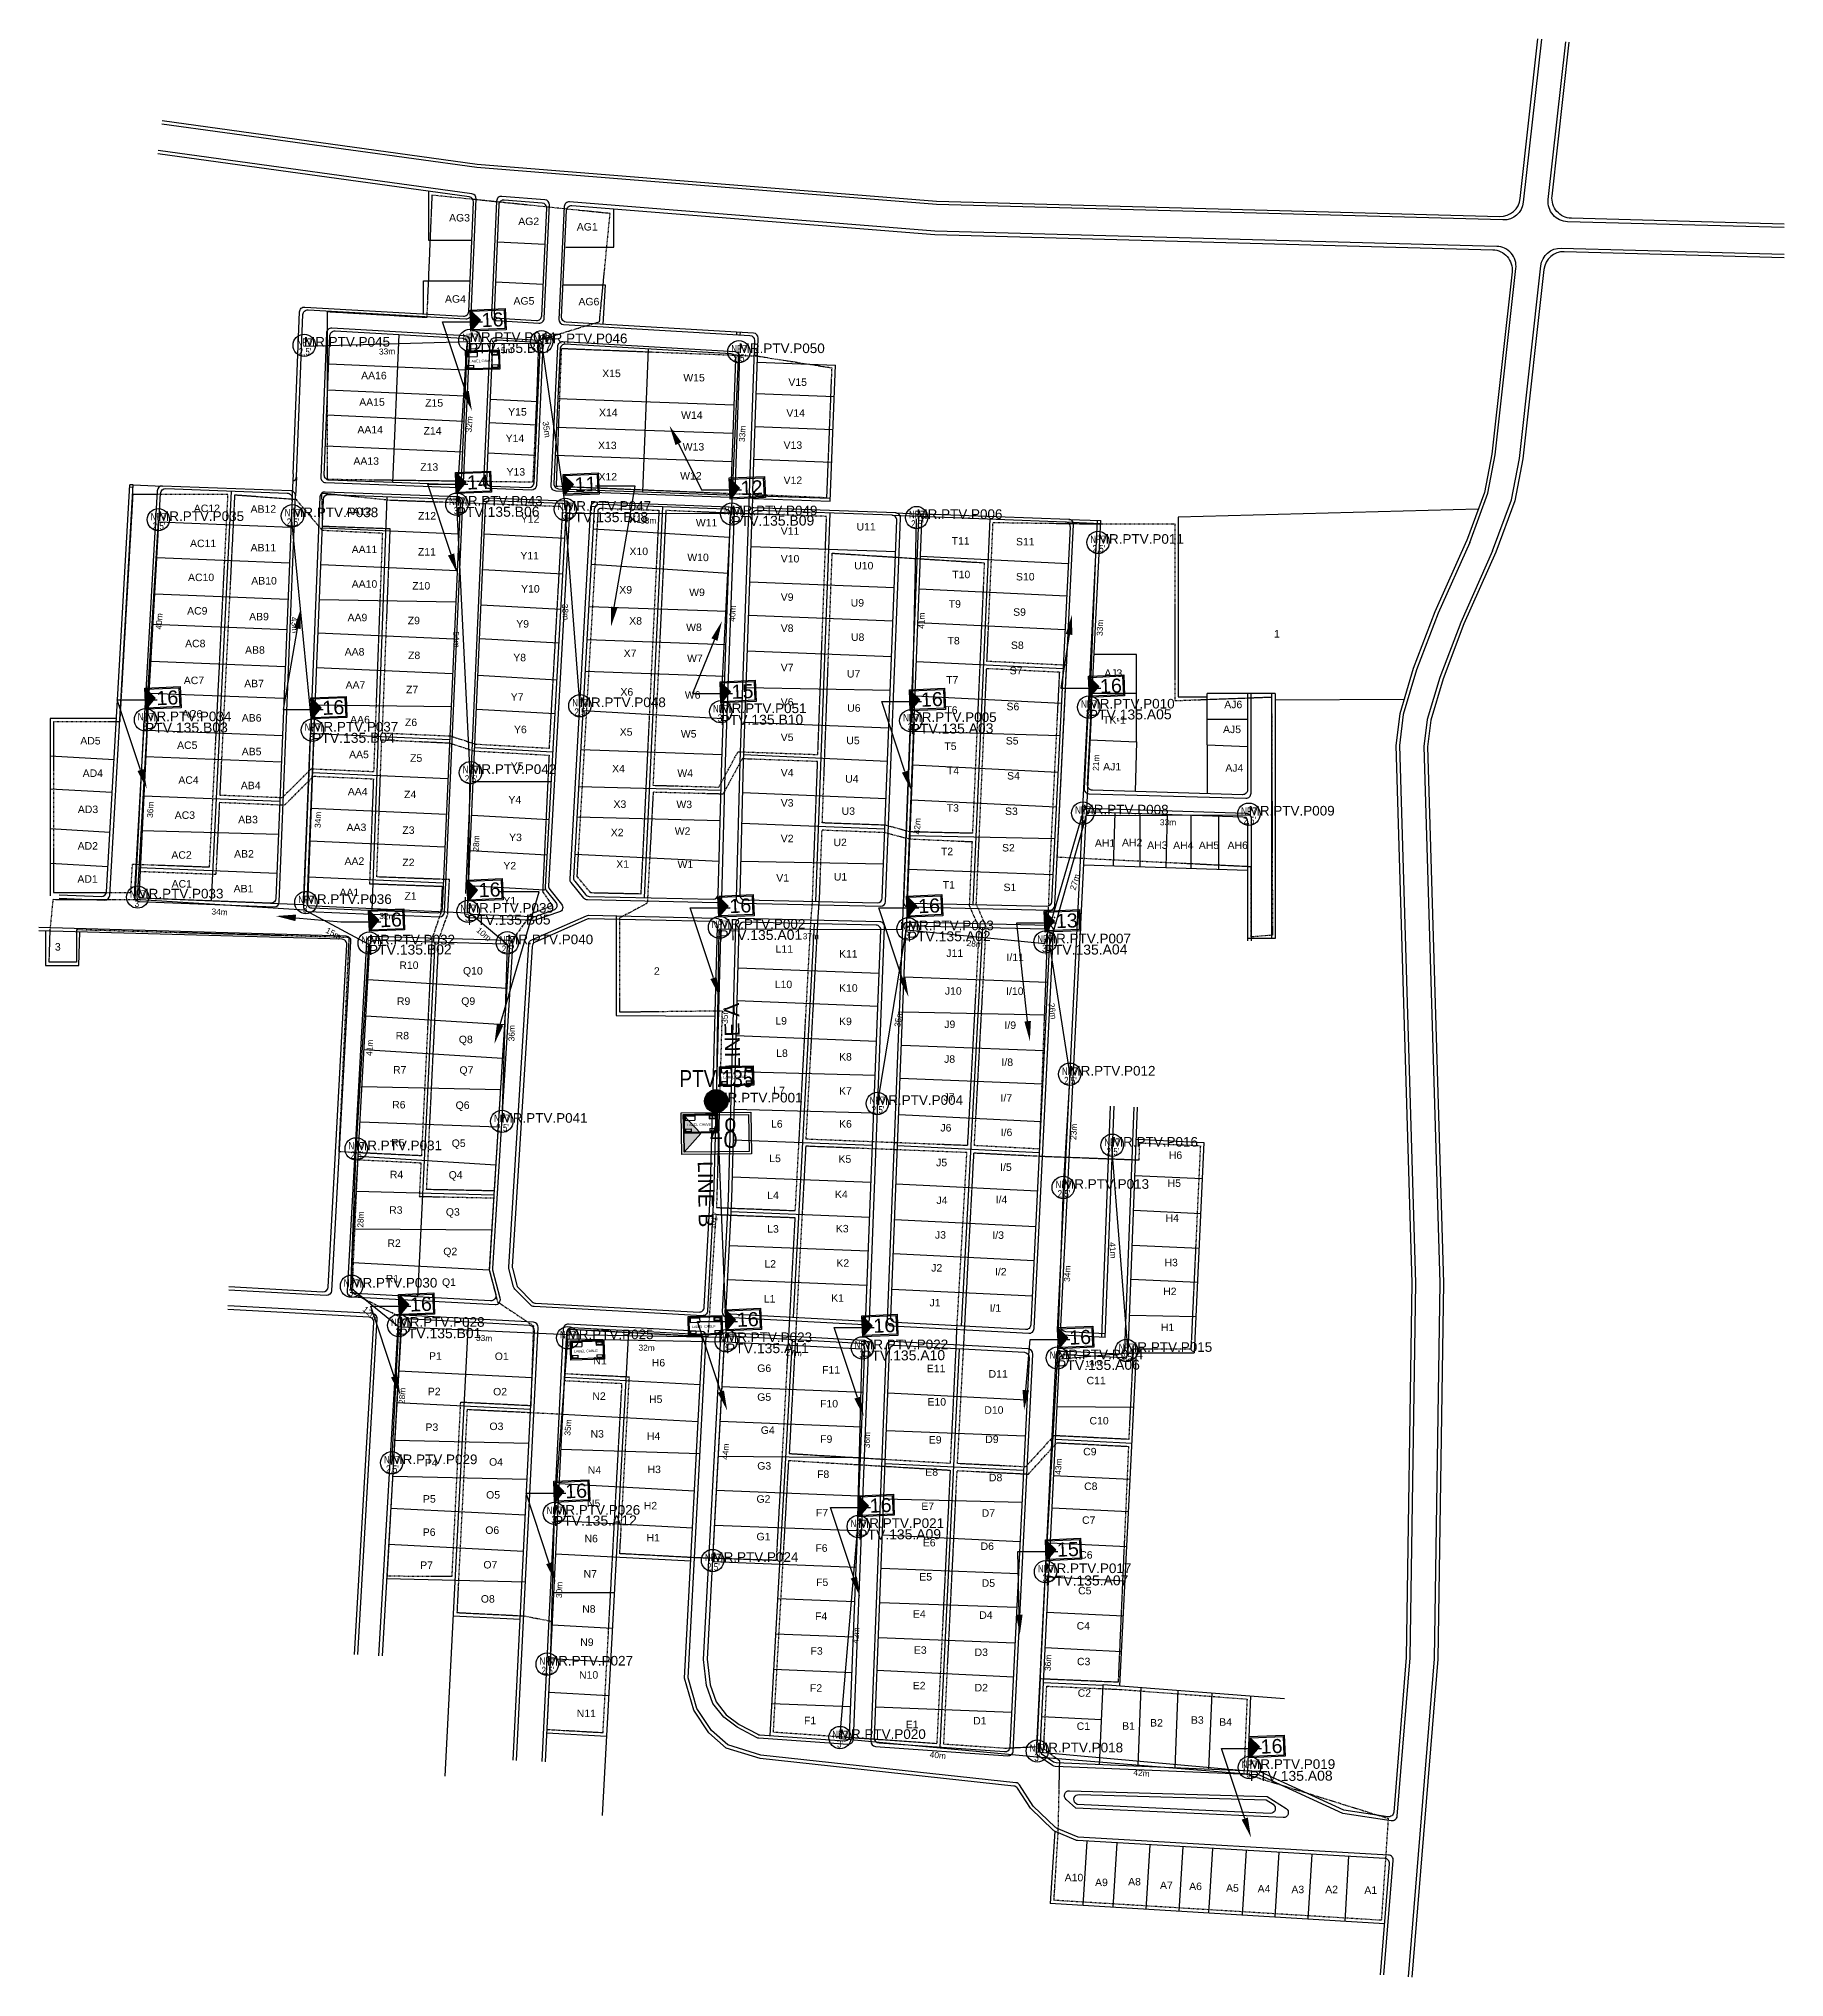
# Model space of a CAD drawing. Extents: x -1482 to -1132, y 13384 to 13773.
import ezdxf
from ezdxf import colors
from ezdxf.entities.mleader import LeaderData, LeaderLine
from ezdxf.enums import TextEntityAlignment as Align
from ezdxf.math import Vec2, Vec3

# ---------------------------------------------------------------- set-up
doc = ezdxf.new("R2010")
doc.units = 0
doc.linetypes.add('PHANTOM2', pattern=[1.25, 0.625, -0.125, 0.125, -0.125, 0.125, -0.125])
for name, color, linetype in [('Base Map', 8, 'Continuous'), ('FAT', 30, 'Continuous'), ('FDT', 12, 'Continuous'), ('Home Number_PT', 7, 'Continuous'), ('Homepass Number', 6, 'Continuous'), ('LABEL CABLE', 200, 'Continuous'), ('Line', 1, 'Continuous'), ('NEW POLE 7m(2.5 inches)', 200, 'Continuous'), ('NEW POLE 7m(3 inches)', 4, 'Continuous'), ('NEW POLE 7m(4 inches)', 3, 'Continuous'), ('NEW POLE ID 7m (2.5 inches)', 200, 'Continuous'), ('NEW POLE ID 7m(3 inches)', 4, 'Continuous'), ('NEW POLE ID 7m(4 inches)', 3, 'Continuous'), ('POLE ID', 1, 'Continuous'), ('SPAN KU', 161, 'Continuous')]:
    doc.layers.add(name, color=color, linetype=linetype)
for name, color, linetype, lineweight in [('FAT AREA', 134, 'PHANTOM2', 30), ('FAT_Info', 170, 'Continuous', 0), ('FO 24 CORE', 3, 'Continuous', 35), ('FO 48 CORE.', 204, 'Continuous', 30), ('SLING WIRE', 4, 'Continuous', 30)]:
    doc.layers.add(name, color=color, linetype=linetype, lineweight=lineweight)
doc.styles.add('ISO-Text', font='simplex.shx', dxfattribs={"width": 0.6})
doc.styles.add('Mark', font='arial.ttf', dxfattribs={"width": 0.8, "height": 2.5})
doc.styles.get("Standard").update_dxf_attribs({"font": 'arial.ttf'})
doc.styles.add('Title Block 3', font='dgn003.shx')
doc.styles.add('Title Block v21 - Default$0$Styledgn001', font='dgn001.shx')
doc.dimstyles.new('瓦达西瓦', dxfattribs={"dimtxt": 1.2, "dimasz": 0, "dimexe": 1.25, "dimexo": 0.625, "dimgap": 0.05, "dimtad": 1, "dimdec": 0, "dimtxsty": 'Standard', "dimblk": 'ARCHTICK', "dimcen": 0, "dimse1": 1, "dimse2": 1, "dimsd1": 1, "dimsd2": 1, "dimclre": 256, "dimclrt": 256, "dimadec": 0, "dimazin": 0, "dimtfac": 1, "dimtdec": 0, "dimtmove": 2, "dimatfit": 3, "dimfxl": 1, "dimarcsym": 0})

msp = doc.modelspace()

# ---------------------------------------------------------------- texts
at = {"layer": 'Base Map', "ltscale": 0.7}
for s, p in [('U11', (-1318.07, 13673.63)), ('T11', (-1299, 13670.79)), ('1', (-1234.37, 13652.17))]:
    msp.add_text(s, height=1.5, dxfattribs=at).set_placement(p, align=Align.BOTTOM_LEFT)
at = {"layer": 'FAT', "lineweight": 30}
for s, p in [('PTV.135.B07', (-1395.79, 13709.6)), ('PTV.135.B06', (-1398.25, 13676.76)), ('PTV.135.B08', (-1376.47, 13675.68)), ('PTV.135.B09', (-1343.16, 13674.97)), ('PTV.135.B03', (-1460.74, 13633.5)), ('PTV.135.B10', (-1345.36, 13635.08)), ('PTV.135.A03', (-1307.23, 13633.31)), ('PTV.135.A05', (-1271.51, 13636.13)), ('PTV.135.B04', (-1427.24, 13631.45)), ('PTV.135.B05', (-1396.03, 13594.98)), ('PTV.135.A01', (-1345.58, 13591.93)), ('PTV.135.A02', (-1307.81, 13591.67)), ('PTV.135.B02', (-1415.86, 13589)), ('PTV.135.A04', (-1280.37, 13589)), ('PTV.135.B01', (-1409.9, 13512.09)), ('PTV.135.A11', (-1344.25, 13509.1)), ('PTV.135.A10', (-1316.93, 13507.66)), ('PTV.135.A06', (-1277.87, 13505.74)), ('PTV.135.A12', (-1378.73, 13474.54)), ('PTV.135.A09', (-1317.73, 13471.78)), ('PTV.135.A07', (-1280.18, 13462.53)), ('PTV.135.A08', (-1239.23, 13423.37))]:
    msp.add_text(s, height=2, rotation=0.3973, dxfattribs=at).set_placement(p)
at = {"layer": 'FDT', "style": 'Mark', "width": 0.8}
msp.add_text('PTV.135', height=3.41, rotation=0.0388, dxfattribs=at).set_placement((-1346.17, 13564.21), align=Align.MIDDLE)
at = {"layer": 'Homepass Number', "lineweight": 30, "ltscale": 0.7}
for s, p in [('AG3', (-1399.77, 13735.57)), ('AG2', (-1385.9, 13734.85)), ('AG1', (-1374.16, 13733.76)), ('AG4', (-1400.59, 13719.29)), ('AG5', (-1386.85, 13718.9)), ('AG6', (-1373.83, 13718.76)), ('AA16', (-1417.4, 13703.94)), ('X15', (-1369.06, 13704.37)), ('W15', (-1352.8, 13703.51)), ('V15', (-1331.74, 13702.62)), ('AA15', (-1417.78, 13698.63)), ('Z15', (-1404.57, 13698.45)), ('Y15', (-1387.92, 13696.66)), ('X14', (-1369.71, 13696.52)), ('W14', (-1353.25, 13696)), ('V14', (-1332.14, 13696.42)), ('AA14', (-1418.15, 13693.09)), ('Z14', (-1404.89, 13692.85)), ('Y14', (-1388.43, 13691.35)), ('X13', (-1369.9, 13689.94)), ('W13', (-1352.92, 13689.66)), ('V13', (-1332.7, 13689.99)), ('AA13', (-1418.95, 13686.8)), ('Z13', (-1405.55, 13685.61)), ('Y13', (-1388.25, 13684.63)), ('W12', (-1353.44, 13683.83)), ('X12', (-1369.81, 13683.65)), ('V12', (-1332.7, 13682.94)), ('AC12', (-1450.95, 13677.32)), ('AB12', (-1439.57, 13677.19)), ('AA12', (-1420.45, 13676.71)), ('Z12', (-1405.98, 13675.82)), ('Y12', (-1385.38, 13675.18)), ('X11', (-1363.65, 13675.1)), ('W11', (-1350.29, 13674.45)), ('V11', (-1333.27, 13672.78)), ('AC11', (-1451.71, 13670.29)), ('AB11', (-1439.57, 13669.44)), ('AA11', (-1419.29, 13669.09)), ('Z11', (-1406.02, 13668.6)), ('X10', (-1363.6, 13668.69)), ('S11', (-1286.1, 13670.64)), ('Y11', (-1385.47, 13667.84)), ('W10', (-1352, 13667.48)), ('V10', (-1333.27, 13667.22)), ('U10', (-1318.54, 13665.83)), ('AC10', (-1452.11, 13663.48)), ('AB10', (-1439.43, 13662.8)), ('AA10', (-1419.29, 13662.16)), ('Z10', (-1407.16, 13661.79)), ('Y10', (-1385.33, 13661.18)), ('X9', (-1365.64, 13660.99)), ('W9', (-1351.63, 13660.48)), ('T10', (-1298.88, 13664.06)), ('S10', (-1286.1, 13663.61)), ('AC9', (-1452.29, 13656.77)), ('V9', (-1333.27, 13659.53)), ('U9', (-1319.24, 13658.38)), ('T9', (-1299.59, 13658.15)), ('AB9', (-1439.86, 13655.62)), ('AA9', (-1420.12, 13655.43)), ('Z9', (-1408.05, 13654.83)), ('Y9', (-1386.3, 13654.16)), ('X8', (-1363.65, 13654.77)), ('W8', (-1352.24, 13653.47)), ('V8', (-1333.27, 13653.29)), ('S9', (-1286.67, 13656.53)), ('AC8', (-1452.69, 13650.22)), ('AB8', (-1440.67, 13648.92)), ('U8', (-1319.18, 13651.5)), ('T8', (-1299.83, 13650.79)), ('S8', (-1287.11, 13649.87)), ('AA8', (-1420.7, 13648.56)), ('Z8', (-1407.99, 13647.85)), ('Y8', (-1386.9, 13647.41)), ('X7', (-1364.76, 13648.27)), ('W7', (-1352.05, 13647.25)), ('V7', (-1333.27, 13645.41)), ('AC7', (-1452.96, 13642.83)), ('AB7', (-1440.85, 13642.2)), ('AA7', (-1420.52, 13641.92)), ('U7', (-1320, 13644.16)), ('T7', (-1300.1, 13642.95)), ('S7', (-1287.37, 13644.79)), ('AJ3', (-1268.39, 13644.28)), ('Z7', (-1408.39, 13641.01)), ('Y7', (-1387.41, 13639.51)), ('X6', (-1365.41, 13640.52)), ('W6', (-1352.51, 13639.91)), ('V6', (-1333.27, 13638.5)), ('U6', (-1319.94, 13637.3)), ('S6', (-1288, 13637.59)), ('AJ6', (-1244.34, 13638)), ('AC6', (-1453.32, 13636.12)), ('AB6', (-1441.34, 13635.32)), ('AA6', (-1419.61, 13634.97)), ('Z6', (-1408.62, 13634.42)), ('T6', (-1300.26, 13636.88)), ('TK-1', (-1268.63, 13634.9)), ('AD5', (-1473.71, 13630.73)), ('AC5', (-1454.3, 13629.84)), ('Y6', (-1386.76, 13632.99)), ('X5', (-1365.55, 13632.49)), ('W5', (-1353.3, 13632.12)), ('V5', (-1333.27, 13631.42)), ('U5', (-1320.12, 13630.78)), ('T5', (-1300.46, 13629.63)), ('S5', (-1288.15, 13630.73)), ('AJ5', (-1244.59, 13633.01)), ('AB5', (-1441.34, 13628.57)), ('AA5', (-1419.81, 13627.98)), ('Z5', (-1407.59, 13627.26)), ('Y5', (-1387.41, 13625.64)), ('AJ1', (-1268.63, 13625.54)), ('AD4', (-1473.23, 13624.23)), ('AC4', (-1454.05, 13622.85)), ('AB4', (-1441.52, 13621.77)), ('X4', (-1367.08, 13625.15)), ('W4', (-1354, 13624.23)), ('V4', (-1333.27, 13624.32)), ('U4', (-1320.35, 13623.08)), ('T4', (-1299.95, 13624.72)), ('S4', (-1287.89, 13623.71)), ('AJ4', (-1244.12, 13625.28)), ('AA4', (-1420.07, 13620.54)), ('Z4', (-1408.79, 13619.97)), ('Y4', (-1387.87, 13618.9)), ('X3', (-1366.8, 13618.02)), ('W3', (-1354.19, 13617.97)), ('V3', (-1333.27, 13618.28)), ('AD3', (-1474.2, 13616.98)), ('AC3', (-1454.78, 13615.82)), ('AB3', (-1442.06, 13614.93)), ('U3', (-1321.06, 13616.63)), ('T3', (-1299.99, 13617.26)), ('S3', (-1288.3, 13616.59)), ('AA3', (-1420.32, 13613.38)), ('Z3', (-1409.14, 13612.81)), ('Y3', (-1387.73, 13611.36)), ('X2', (-1367.35, 13612.34)), ('W2', (-1354.52, 13612.62)), ('V2', (-1333.27, 13611.14)), ('U2', (-1322.7, 13610.36)), ('AH1', (-1270.28, 13610.24)), ('AH2', (-1264.85, 13610.34)), ('AD2', (-1474.24, 13609.65)), ('AC2', (-1455.45, 13607.83)), ('AB2', (-1442.87, 13608.06)), ('AA2', (-1420.73, 13606.6)), ('Z2', (-1409.14, 13606.34)), ('T2', (-1301.15, 13608.54)), ('S2', (-1288.9, 13609.28)), ('AH3', (-1259.8, 13609.81)), ('AH4', (-1254.59, 13609.78)), ('AH5', (-1249.44, 13609.78)), ('AH6', (-1243.68, 13609.78)), ('AD1', (-1474.29, 13603.02)), ('Y2', (-1388.88, 13605.68)), ('X1', (-1366.25, 13606.02)), ('W1', (-1353.96, 13605.94)), ('V1', (-1334.17, 13603.24)), ('U1', (-1322.63, 13603.46)), ('AC1', (-1455.4, 13602.05)), ('AB1', (-1442.96, 13601.09)), ('AA1', (-1421.73, 13600.36)), ('Z1', (-1408.71, 13599.62)), ('Y1', (-1388.88, 13598.67)), ('T1', (-1300.78, 13601.86)), ('S1', (-1288.6, 13601.34)), ('3', (-1478.8, 13589.42)), ('L11', (-1334.3, 13589)), ('K11', (-1321.58, 13588.02)), ('J11', (-1300.07, 13588.14)), ('I/11', (-1288, 13587.32)), ('R10', (-1409.74, 13585.74)), ('Q10', (-1396.98, 13584.61)), ('2', (-1358.7, 13584.56)), ('L10', (-1334.47, 13581.89)), ('K10', (-1321.58, 13581.17)), ('J10', (-1300.37, 13580.57)), ('I/10', (-1288.08, 13580.53)), ('R9', (-1410.22, 13578.54)), ('Q9', (-1397.33, 13578.54)), ('R8', (-1410.48, 13571.62)), ('L9', (-1334.35, 13574.59)), ('K9', (-1321.58, 13574.47)), ('J9', (-1300.48, 13573.89)), ('I/9', (-1288.41, 13573.71)), ('Q8', (-1397.81, 13570.85)), ('L8', (-1334.18, 13568.1)), ('K8', (-1321.58, 13567.37)), ('R7', (-1411, 13564.77)), ('Q7', (-1397.68, 13564.72)), ('J8', (-1300.52, 13566.92)), ('I/8', (-1289.01, 13566.29)), ('L7', (-1334.76, 13560.62)), ('K7', (-1321.58, 13560.52)), ('R6', (-1411.18, 13557.77)), ('Q6', (-1398.46, 13557.68)), ('J7', (-1300.63, 13559.31)), ('I/7', (-1289.2, 13559.13)), ('L6', (-1335.22, 13553.93)), ('K6', (-1321.58, 13553.93)), ('J6', (-1301.26, 13553.15)), ('I/6', (-1289.16, 13552.23)), ('R5', (-1411.39, 13550.17)), ('Q5', (-1399.24, 13550.05)), ('L5', (-1335.57, 13547.01)), ('K5', (-1321.69, 13546.88)), ('J5', (-1302.12, 13546.18)), ('I/5', (-1289.28, 13545.25)), ('H6', (-1255.46, 13547.66)), ('R4', (-1411.65, 13543.78)), ('Q4', (-1399.85, 13543.7)), ('H5', (-1255.7, 13542.05)), ('R3', (-1411.78, 13536.66)), ('Q3', (-1400.41, 13536.27)), ('L4', (-1335.98, 13539.6)), ('K4', (-1322.4, 13539.8)), ('J4', (-1302.05, 13538.61)), ('I/4', (-1290.17, 13538.76)), ('L3', (-1335.98, 13532.88)), ('K3', (-1322.22, 13532.93)), ('H4', (-1256.11, 13535.04)), ('R2', (-1412.13, 13530.02)), ('Q2', (-1400.93, 13528.36)), ('J3', (-1302.35, 13531.67)), ('I/3', (-1290.84, 13531.63)), ('L2', (-1336.55, 13525.87)), ('K2', (-1322.11, 13526.03)), ('J2', (-1303.1, 13525.07)), ('H3', (-1256.33, 13526.14)), ('R1', (-1412.48, 13522.91)), ('Q1', (-1401.19, 13522.21)), ('I/2', (-1290.32, 13524.29)), ('L1', (-1336.67, 13518.87)), ('K1', (-1323.15, 13519.02)), ('J1', (-1303.43, 13518.09)), ('I/1', (-1291.4, 13517.02)), ('H2', (-1256.59, 13520.35)), ('H1', (-1257.04, 13513.15)), ('P1', (-1403.79, 13507.41)), ('O1', (-1390.6, 13507.34)), ('N1', (-1370.83, 13506.45)), ('H6', (-1359.13, 13506.05)), ('G6', (-1337.98, 13504.95)), ('F11', (-1324.98, 13504.63)), ('E11', (-1303.99, 13504.88)), ('D11', (-1291.59, 13503.81)), ('C11', (-1271.96, 13502.48)), ('P2', (-1404.03, 13500.29)), ('O2', (-1390.94, 13500.25)), ('N2', (-1371.04, 13499.35)), ('H5', (-1359.68, 13498.73)), ('G5', (-1337.98, 13499.17)), ('F10', (-1325.39, 13497.84)), ('E10', (-1303.84, 13498.2)), ('D10', (-1292.45, 13496.57)), ('C10', (-1271.36, 13494.43)), ('P3', (-1404.5, 13493.13)), ('O3', (-1391.67, 13493.3)), ('N3', (-1371.41, 13491.8)), ('H4', (-1360.11, 13491.34)), ('G4', (-1337.27, 13492.53)), ('F9', (-1325.36, 13490.75)), ('E9', (-1303.58, 13490.6)), ('D9', (-1292.26, 13490.71)), ('P4', (-1404.62, 13486.03)), ('O4', (-1391.75, 13486.16)), ('C9', (-1272.63, 13488.23)), ('N4', (-1371.96, 13484.54)), ('H3', (-1359.98, 13484.67)), ('G3', (-1337.98, 13485.37)), ('F8', (-1325.99, 13483.7)), ('E8', (-1304.29, 13484.14)), ('D8', (-1291.52, 13483.03)), ('P5', (-1405.01, 13478.76)), ('O5', (-1392.34, 13479.56)), ('N5', (-1372.12, 13477.86)), ('G2', (-1338.13, 13478.73)), ('C8', (-1272.44, 13481.29)), ('H2', (-1360.73, 13477.4)), ('F7', (-1326.22, 13475.98)), ('E7', (-1305.08, 13477.28)), ('D7', (-1292.98, 13475.91)), ('C7', (-1272.86, 13474.5)), ('P6', (-1405.05, 13472.09)), ('O6', (-1392.51, 13472.49)), ('N6', (-1372.62, 13470.81)), ('H1', (-1360.19, 13470.97)), ('G1', (-1338.13, 13471.2)), ('F6', (-1326.33, 13468.9)), ('E6', (-1304.78, 13469.97)), ('D6', (-1293.2, 13469.27)), ('C6', (-1273.42, 13467.53)), ('P7', (-1405.56, 13465.47)), ('O7', (-1392.89, 13465.56)), ('N7', (-1372.79, 13463.72)), ('E5', (-1305.49, 13463.14)), ('O8', (-1393.4, 13458.71)), ('F5', (-1326.18, 13462.03)), ('D5', (-1292.98, 13461.88)), ('C5', (-1273.64, 13460.37)), ('N8', (-1373.08, 13456.7)), ('F4', (-1326.4, 13455.24)), ('E4', (-1306.76, 13455.69)), ('D4', (-1293.46, 13455.46)), ('C4', (-1273.94, 13453.32)), ('N9', (-1373.46, 13450.03)), ('F3', (-1327.3, 13448.27)), ('E3', (-1306.57, 13448.45)), ('D3', (-1294.4, 13448.01)), ('N10', (-1373.71, 13443.47)), ('C3', (-1273.87, 13446.16)), ('F2', (-1327.41, 13440.85)), ('E2', (-1306.8, 13441.33)), ('D2', (-1294.4, 13440.92)), ('C2', (-1273.74, 13439.84)), ('N11', (-1374.17, 13435.75)), ('F1', (-1328.61, 13434.32)), ('E1', (-1308.22, 13433.54)), ('D1', (-1294.69, 13434.28)), ('C1', (-1273.93, 13433.2)), ('B1', (-1264.81, 13433.24)), ('B2', (-1259.21, 13433.87)), ('B3', (-1251.03, 13434.43)), ('B4', (-1245.36, 13434.02)), ('A10', (-1276.34, 13402.85)), ('A9', (-1270.25, 13401.88)), ('A8', (-1263.62, 13402.02)), ('A7', (-1257.23, 13401.29)), ('A6', (-1251.38, 13401.09)), ('A5', (-1243.98, 13400.75)), ('A4', (-1237.65, 13400.61)), ('A3', (-1230.88, 13400.46)), ('A2', (-1224.1, 13400.46)), ('A1', (-1216.26, 13400.32))]:
    msp.add_text(s, height=1.5, dxfattribs=at).set_placement(p, align=Align.BOTTOM_LEFT)
at = {"layer": 'Line', "char_height": 3, "width": 29.1554, "attachment_point": 2}
for s, insert, rotation in [('LINE A', (-1344.51, 13572.72), 91.0218), ('LINE B', (-1346.79, 13541.06), 271.0218)]:
    msp.add_mtext(s, dxfattribs=dict(at, insert=insert, rotation=rotation))
at = {"layer": 'NEW POLE ID 7m (2.5 inches)', "lineweight": 30}
for s, p in [('MR.PTV.P045', (-1428.86, 13710.93)), ('MR.PTV.P050', (-1341.7, 13709.64)), ('MR.PTV.P038', (-1431.23, 13676.75)), ('MR.PTV.P006', (-1306.07, 13676.39)), ('MR.PTV.P035', (-1458.12, 13675.98)), ('MR.PTV.P011', (-1269.7, 13671.41)), ('MR.PTV.P048', (-1373.57, 13638.67)), ('MR.PTV.P042', (-1395.54, 13625.27)), ('MR.PTV.P009', (-1239.46, 13616.94)), ('MR.PTV.P040', (-1388.13, 13591.14)), ('MR.PTV.P012', (-1275.39, 13564.81)), ('MR.PTV.P004', (-1313.96, 13558.94)), ('MR.PTV.P041', (-1389.25, 13555.35)), ('MR.PTV.P031', (-1418.43, 13549.85)), ('MR.PTV.P016', (-1266.87, 13550.56)), ('MR.PTV.P013', (-1276.67, 13542.11)), ('MR.PTV.P015', (-1264.01, 13509.43)), ('MR.PTV.P029', (-1411.33, 13486.92)), ('MR.PTV.P024', (-1346.98, 13467.33)), ('MR.PTV.P027', (-1380.14, 13446.55))]:
    msp.add_text(s, height=1.9328, dxfattribs=at).set_placement(p)
at = {"layer": 'NEW POLE ID 7m(3 inches)', "lineweight": 30}
for s, p in [('MR.PTV.P044', (-1395.64, 13711.89)), ('MR.PTV.P046', (-1381.26, 13711.62)), ('MR.PTV.P043', (-1398.25, 13679.06)), ('MR.PTV.P047', (-1376.51, 13678.03)), ('MR.PTV.P049', (-1343.16, 13677.12)), ('MR.PTV.P051', (-1345.35, 13637.47)), ('MR.PTV.P010', (-1271.55, 13638.39)), ('MR.PTV.P034', (-1460.68, 13635.85)), ('MR.PTV.P037', (-1427.21, 13633.78)), ('MR.PTV.P005', (-1307.24, 13635.69)), ('MR.PTV.P008', (-1272.75, 13617.16)), ('MR.PTV.P033', (-1462.26, 13600.32)), ('MR.PTV.P036', (-1428.52, 13599.22)), ('MR.PTV.P039', (-1396, 13597.46)), ('MR.PTV.P032', (-1415.83, 13591.1)), ('MR.PTV.P002', (-1345.59, 13594.24)), ('MR.PTV.P003', (-1307.8, 13593.95)), ('MR.PTV.P007', (-1280.31, 13591.31)), ('MR.PTV.P030', (-1419.38, 13522.32)), ('MR.PTV.P028', (-1409.91, 13514.45)), ('MR.PTV.P025', (-1376.02, 13511.97)), ('MR.PTV.P023', (-1344.24, 13511.39)), ('MR.PTV.P022', (-1316.95, 13509.95)), ('MR.PTV.P014', (-1277.85, 13507.93)), ('MR.PTV.P026', (-1378.7, 13476.78)), ('MR.PTV.P021', (-1317.77, 13474.13)), ('MR.PTV.P017', (-1280.22, 13465.08)), ('MR.PTV.P020', (-1321.44, 13431.84)), ('MR.PTV.P018', (-1281.88, 13429.15)), ('MR.PTV.P019', (-1239.35, 13425.83))]:
    msp.add_text(s, height=1.9328, dxfattribs=at).set_placement(p)
at = {"layer": 'NEW POLE ID 7m(4 inches)', "lineweight": 30}
msp.add_text('MR.PTV.P001', height=1.9328, dxfattribs=at).set_placement((-1346.15, 13559.42))

# ---------------------------------------------------------------- blocks, each defined once
blk = doc.blocks.new('*U53')
at = {"color": 0, "linetype": 'ByBlock', "lineweight": -2}
blk.add_circle((0, 0), 2.24, dxfattribs=at)
at = {"color": 0, "linetype": 'ByBlock', "lineweight": -2, "style": 'Title Block 3', "width": 0.799091}
for s, p in [('NP7', (0, 0.62)), ("3'", (0, -1.27))]:
    blk.add_text(s, height=1.488, dxfattribs=at).set_placement(p, align=Align.MIDDLE_CENTER)
blk = doc.blocks.new('*U57')
at = {"color": 0, "linetype": 'ByBlock', "lineweight": -2}
blk.add_circle((0, 0), 2.24, dxfattribs=at)
at = {"color": 0, "linetype": 'ByBlock', "lineweight": -2, "style": 'Title Block 3', "width": 0.799091}
for s, p in [('NP7', (0, 0.62)), ('2,', (-0.46, -1.27)), ("5'", (0.83, -1.27))]:
    blk.add_text(s, height=1.488, dxfattribs=at).set_placement(p, align=Align.MIDDLE_CENTER)
blk = doc.blocks.new('*U55')
at = {"color": 0, "linetype": 'ByBlock', "lineweight": -2}
blk.add_circle((0, 0), 2.24, dxfattribs=at)
at = {"color": 0, "linetype": 'ByBlock', "lineweight": -2, "style": 'Title Block 3', "width": 0.799091}
for s, p in [('NP7', (0, 0.62)), ("4'", (0, -1.27))]:
    blk.add_text(s, height=1.488, dxfattribs=at).set_placement(p, align=Align.MIDDLE_CENTER)
blk = doc.blocks.new('FDT')
h = blk.add_hatch(color=256)
h.dxf.hatch_style = 1
h.paths.add_polyline_path([(-1.97, 3.47, 1), (0.47, 3.47, 1)])
h = blk.add_hatch(color=2)
h.dxf.hatch_style = 1
h.paths.add_polyline_path([(-4.25, 2), (-4.25, -2), (-2.4, 0)])
for points in [[(-4.5, 2.25), (3, 2.25), (3, -2.25), (-4.5, -2.25)], [(-4.25, 2), (2.75, 2), (2.75, -2), (-4.25, -2)]]:
    blk.add_lwpolyline(points, close=True)
at = {"color": 2}
blk.add_lwpolyline([(-4.25, 2), (-4.25, -2), (-2.4, 0)], close=True, dxfattribs=at)
blk.add_circle((-0.75, 3.47), 1.22)
at = {"style": 'ISO-Text', "width": 0.6}
blk.add_attdef('FDT', text='', height=3, dxfattribs=at).set_placement((0, 0), align=Align.MIDDLE_CENTER)
blk = doc.blocks.new('FAT')
h = blk.add_hatch(color=2)
h.dxf.hatch_style = 1
h.paths.add_polyline_path([(-4.25, 2), (-4.25, -2), (-2.4, 0)])
for points in [[(-4.5, 2.25), (3, 2.25), (3, -2.25), (-4.5, -2.25)], [(-4.25, 2), (2.75, 2), (2.75, -2), (-4.25, -2)]]:
    blk.add_lwpolyline(points, close=True)
at = {"color": 2}
blk.add_lwpolyline([(-4.25, 2), (-4.25, -2), (-2.4, 0)], close=True, dxfattribs=at)
at = {"color": 7}
blk.add_attdef('FAT', text='', height=3, dxfattribs=at).set_placement((0.18, 0), align=Align.MIDDLE_CENTER)
blk = doc.blocks.new('*D142')
at = {"layer": 'Defpoints', "color": 0, "lineweight": 30, "ltscale": 0.7, "transparency": 16777216}
for p in [(-1345.59, 13594.24), (-1343.49, 13594.2), (-1346.15, 13559.42)]:
    blk.add_point(p, dxfattribs=at)
at = {"layer": 'SPAN KU', "lineweight": 30, "ltscale": 0.7, "transparency": 16777216, "insert": (-1344.43, 13576.81), "char_height": 1.2, "attachment_point": 5, "rotation": 89.0818}
blk.add_mtext('35m', dxfattribs=at)
blk = doc.blocks.new('_ArchTick')
at = {"color": 0, "linetype": 'ByBlock', "const_width": 0.15}
blk.add_lwpolyline([(-0.5, -0.5), (0.5, 0.5)], dxfattribs=at)
blk = doc.blocks.new('*D143')
at = {"layer": 'Defpoints', "color": 0, "lineweight": 30, "ltscale": 0.7, "transparency": 16777216}
for p in [(-1345.59, 13594.24), (-1308.86, 13594.08), (-1308.87, 13591.98)]:
    blk.add_point(p, dxfattribs=at)
at = {"layer": 'SPAN KU', "lineweight": 30, "ltscale": 0.7, "transparency": 16777216, "insert": (-1327.23, 13592.72), "char_height": 1.2, "attachment_point": 5, "rotation": 359.7458}
blk.add_mtext('37m', dxfattribs=at)
blk = doc.blocks.new('*D146')
at = {"layer": 'Defpoints', "color": 0, "lineweight": 30, "ltscale": 0.7, "transparency": 16777216}
for p in [(-1306.54, 13635.66), (-1308.15, 13594.03), (-1306.05, 13593.95)]:
    blk.add_point(p, dxfattribs=at)
at = {"layer": 'SPAN KU', "lineweight": 30, "ltscale": 0.7, "transparency": 16777216, "insert": (-1305.9, 13614.79), "char_height": 1.2, "attachment_point": 5, "rotation": 87.792}
blk.add_mtext('42m', dxfattribs=at)
blk = doc.blocks.new('*D147')
at = {"layer": 'Defpoints', "color": 0, "lineweight": 30, "ltscale": 0.7, "transparency": 16777216}
for p in [(-1308.15, 13594.03), (-1280.52, 13589.22), (-1280.31, 13591.31)]:
    blk.add_point(p, dxfattribs=at)
at = {"layer": 'SPAN KU', "lineweight": 30, "ltscale": 0.7, "transparency": 16777216, "insert": (-1294.37, 13591.24), "char_height": 1.2, "attachment_point": 5, "rotation": 354.4198}
blk.add_mtext('28m', dxfattribs=at)
blk = doc.blocks.new('*D151')
at = {"layer": 'Defpoints', "color": 0, "lineweight": 30, "ltscale": 0.7, "transparency": 16777216}
for p in [(-1270.98, 13638.22), (-1272, 13616.96), (-1269.9, 13616.86)]:
    blk.add_point(p, dxfattribs=at)
at = {"layer": 'SPAN KU', "lineweight": 30, "ltscale": 0.7, "transparency": 16777216, "insert": (-1270.04, 13627.52), "char_height": 1.2, "attachment_point": 5, "rotation": 87.2604}
blk.add_mtext('21m', dxfattribs=at)
blk = doc.blocks.new('*D152')
at = {"layer": 'Defpoints', "color": 0, "lineweight": 30, "ltscale": 0.7, "transparency": 16777216}
for p in [(-1272, 13616.96), (-1279.4, 13591.03), (-1277.38, 13590.46)]:
    blk.add_point(p, dxfattribs=at)
at = {"layer": 'SPAN KU', "lineweight": 30, "ltscale": 0.7, "transparency": 16777216, "insert": (-1274.31, 13603.6), "char_height": 1.2, "attachment_point": 5, "rotation": 74.0671}
blk.add_mtext('27m', dxfattribs=at)
blk = doc.blocks.new('*D153')
at = {"layer": 'Defpoints', "color": 0, "lineweight": 30, "ltscale": 0.7, "transparency": 16777216}
for p in [(-1279.4, 13591.03), (-1277.37, 13564.54), (-1275.3, 13564.87)]:
    blk.add_point(p, dxfattribs=at)
at = {"layer": 'SPAN KU', "lineweight": 30, "ltscale": 0.7, "transparency": 16777216, "insert": (-1278.77, 13577.73), "char_height": 1.2, "attachment_point": 5, "rotation": 278.9098}
blk.add_mtext('26m', dxfattribs=at)
blk = doc.blocks.new('*D154')
at = {"layer": 'Defpoints', "color": 0, "lineweight": 30, "ltscale": 0.7, "transparency": 16777216}
for p in [(-1275.3, 13564.87), (-1276.62, 13542.39), (-1274.52, 13542.26)]:
    blk.add_point(p, dxfattribs=at)
at = {"layer": 'SPAN KU', "lineweight": 30, "ltscale": 0.7, "transparency": 16777216, "insert": (-1274.52, 13553.54), "char_height": 1.2, "attachment_point": 5, "rotation": 86.629}
blk.add_mtext('23m', dxfattribs=at)
blk = doc.blocks.new('*D155')
at = {"layer": 'Defpoints', "color": 0, "lineweight": 30, "ltscale": 0.7, "transparency": 16777216}
for p in [(-1276.62, 13542.39), (-1277.85, 13507.93), (-1275.76, 13507.85)]:
    blk.add_point(p, dxfattribs=at)
at = {"layer": 'SPAN KU', "lineweight": 30, "ltscale": 0.7, "transparency": 16777216, "insert": (-1275.8, 13525.1), "char_height": 1.2, "attachment_point": 5, "rotation": 87.9494}
blk.add_mtext('34m', dxfattribs=at)
blk = doc.blocks.new('*D156')
at = {"layer": 'Defpoints', "color": 0, "lineweight": 30, "ltscale": 0.7, "transparency": 16777216}
for p in [(-1277.85, 13507.93), (-1280.22, 13465.08), (-1278.12, 13464.97)]:
    blk.add_point(p, dxfattribs=at)
at = {"layer": 'SPAN KU', "lineweight": 30, "ltscale": 0.7, "transparency": 16777216, "insert": (-1277.6, 13486.43), "char_height": 1.2, "attachment_point": 5, "rotation": 86.843}
blk.add_mtext('43m', dxfattribs=at)
blk = doc.blocks.new('*D157')
at = {"layer": 'Defpoints', "color": 0, "lineweight": 30, "ltscale": 0.7, "transparency": 16777216}
for p in [(-1280.22, 13465.08), (-1281.98, 13429.23), (-1279.89, 13429.13)]:
    blk.add_point(p, dxfattribs=at)
at = {"layer": 'SPAN KU', "lineweight": 30, "ltscale": 0.7, "transparency": 16777216, "insert": (-1279.67, 13447.09), "char_height": 1.2, "attachment_point": 5, "rotation": 87.1797}
blk.add_mtext('36m', dxfattribs=at)
blk = doc.blocks.new('*D160')
at = {"layer": 'Defpoints', "color": 0, "lineweight": 30, "ltscale": 0.7, "transparency": 16777216}
for p in [(-1282, 13426.06), (-1281.83, 13428.15), (-1239.8, 13424.74)]:
    blk.add_point(p, dxfattribs=at)
at = {"layer": 'SPAN KU', "lineweight": 30, "ltscale": 0.7, "transparency": 16777216, "insert": (-1260.93, 13425), "char_height": 1.2, "attachment_point": 5, "rotation": 355.3564}
blk.add_mtext('42m', dxfattribs=at)
blk = doc.blocks.new('*D161')
at = {"layer": 'Defpoints', "color": 0, "lineweight": 30, "ltscale": 0.7, "transparency": 16777216}
for p in [(-1321.63, 13429.75), (-1321.44, 13431.84), (-1281.83, 13428.15)]:
    blk.add_point(p, dxfattribs=at)
at = {"layer": 'SPAN KU', "lineweight": 30, "ltscale": 0.7, "transparency": 16777216, "insert": (-1301.77, 13428.56), "char_height": 1.2, "attachment_point": 5, "rotation": 354.6843}
blk.add_mtext('40m', dxfattribs=at)
blk = doc.blocks.new('*D162')
at = {"layer": 'Defpoints', "color": 0, "lineweight": 30, "ltscale": 0.7, "transparency": 16777216}
for p in [(-1317.85, 13473.59), (-1315.76, 13473.41), (-1321.44, 13431.84)]:
    blk.add_point(p, dxfattribs=at)
at = {"layer": 'SPAN KU', "lineweight": 30, "ltscale": 0.7, "transparency": 16777216, "insert": (-1318.2, 13452.59), "char_height": 1.2, "attachment_point": 5, "rotation": 85.0932}
blk.add_mtext('42m', dxfattribs=at)
blk = doc.blocks.new('*D163')
at = {"layer": 'Defpoints', "color": 0, "lineweight": 30, "ltscale": 0.7, "transparency": 16777216}
for p in [(-1316.95, 13509.95), (-1314.85, 13509.9), (-1317.85, 13473.59)]:
    blk.add_point(p, dxfattribs=at)
at = {"layer": 'SPAN KU', "lineweight": 30, "ltscale": 0.7, "transparency": 16777216, "insert": (-1315.96, 13491.74), "char_height": 1.2, "attachment_point": 5, "rotation": 88.5727}
blk.add_mtext('36m', dxfattribs=at)
blk = doc.blocks.new('*D164')
at = {"layer": 'Defpoints', "color": 0, "lineweight": 30, "ltscale": 0.7, "transparency": 16777216}
for p in [(-1344.24, 13511.39), (-1344.35, 13509.29), (-1316.95, 13509.95)]:
    blk.add_point(p, dxfattribs=at)
at = {"layer": 'SPAN KU', "lineweight": 30, "ltscale": 0.7, "transparency": 16777216, "insert": (-1330.67, 13509.22), "char_height": 1.2, "attachment_point": 5, "rotation": 356.9886}
blk.add_mtext('27m', dxfattribs=at)
blk = doc.blocks.new('*D165')
at = {"layer": 'Defpoints', "color": 0, "lineweight": 30, "ltscale": 0.7, "transparency": 16777216}
for p in [(-1376.02, 13511.97), (-1344.24, 13511.39), (-1376.06, 13509.87)]:
    blk.add_point(p, dxfattribs=at)
at = {"layer": 'SPAN KU', "lineweight": 30, "ltscale": 0.7, "transparency": 16777216, "insert": (-1360.16, 13510.24), "char_height": 1.2, "attachment_point": 5, "rotation": 358.9397}
blk.add_mtext('32m', dxfattribs=at)
blk = doc.blocks.new('*D166')
at = {"layer": 'Defpoints', "color": 0, "lineweight": 30, "ltscale": 0.7, "transparency": 16777216}
for p in [(-1376.02, 13511.97), (-1378.7, 13476.78), (-1376.61, 13476.62)]:
    blk.add_point(p, dxfattribs=at)
at = {"layer": 'SPAN KU', "lineweight": 30, "ltscale": 0.7, "transparency": 16777216, "insert": (-1375.93, 13494.27), "char_height": 1.2, "attachment_point": 5, "rotation": 85.6337}
blk.add_mtext('35m', dxfattribs=at)
blk = doc.blocks.new('*D167')
at = {"layer": 'Defpoints', "color": 0, "lineweight": 30, "ltscale": 0.7, "transparency": 16777216}
for p in [(-1346.1, 13559.7), (-1346.29, 13512.2), (-1344.2, 13512.28)]:
    blk.add_point(p, dxfattribs=at)
at = {"layer": 'SPAN KU', "lineweight": 30, "ltscale": 0.7, "transparency": 16777216, "insert": (-1346.6, 13535.93), "char_height": 1.2, "attachment_point": 5, "rotation": 272.3016}
blk.add_mtext('47m', dxfattribs=at)
blk = doc.blocks.new('*D169')
at = {"layer": 'Defpoints', "color": 0, "lineweight": 30, "ltscale": 0.7, "transparency": 16777216}
for p in [(-1409.47, 13512.26), (-1409.38, 13514.36), (-1375.97, 13512.87)]:
    blk.add_point(p, dxfattribs=at)
at = {"layer": 'SPAN KU', "lineweight": 30, "ltscale": 0.7, "transparency": 16777216, "insert": (-1392.74, 13512.18), "char_height": 1.2, "attachment_point": 5, "rotation": 357.445}
blk.add_mtext('33m', dxfattribs=at)
blk = doc.blocks.new('*D171')
at = {"layer": 'Defpoints', "color": 0, "lineweight": 30, "ltscale": 0.7, "transparency": 16777216}
for p in [(-1420.77, 13520.55), (-1419.44, 13522.18), (-1409.91, 13514.45)]:
    blk.add_point(p, dxfattribs=at)
at = {"layer": 'SPAN KU', "lineweight": 30, "ltscale": 0.7, "transparency": 16777216, "insert": (-1415.59, 13517.19), "char_height": 1.2, "attachment_point": 5, "rotation": 320.9764}
blk.add_mtext('12m', dxfattribs=at)
blk = doc.blocks.new('*D172')
at = {"layer": 'Defpoints', "color": 0, "lineweight": 30, "ltscale": 0.7, "transparency": 16777216}
for p in [(-1418.43, 13549.85), (-1416.34, 13549.77), (-1419.44, 13522.18)]:
    blk.add_point(p, dxfattribs=at)
at = {"layer": 'SPAN KU', "lineweight": 30, "ltscale": 0.7, "transparency": 16777216, "insert": (-1417.5, 13535.96), "char_height": 1.2, "attachment_point": 5, "rotation": 87.9093}
blk.add_mtext('28m', dxfattribs=at)
blk = doc.blocks.new('*D173')
at = {"layer": 'Defpoints', "color": 0, "lineweight": 30, "ltscale": 0.7, "transparency": 16777216}
for p in [(-1415.83, 13591.1), (-1413.73, 13590.97), (-1418.43, 13549.85)]:
    blk.add_point(p, dxfattribs=at)
at = {"layer": 'SPAN KU', "lineweight": 30, "ltscale": 0.7, "transparency": 16777216, "insert": (-1415.69, 13570.38), "char_height": 1.2, "attachment_point": 5, "rotation": 86.3839}
blk.add_mtext('41m', dxfattribs=at)
blk = doc.blocks.new('*D174')
at = {"layer": 'Defpoints', "color": 0, "lineweight": 30, "ltscale": 0.7, "transparency": 16777216}
for p in [(-1428.7, 13598), (-1429.69, 13596.15), (-1415.83, 13591.1)]:
    blk.add_point(p, dxfattribs=at)
at = {"layer": 'SPAN KU', "lineweight": 30, "ltscale": 0.7, "transparency": 16777216, "insert": (-1422.94, 13593.29), "char_height": 1.2, "attachment_point": 5, "rotation": 331.8114}
blk.add_mtext('15m', dxfattribs=at)
blk = doc.blocks.new('*D175')
at = {"layer": 'Defpoints', "color": 0, "lineweight": 30, "ltscale": 0.7, "transparency": 16777216}
for p in [(-1462.81, 13597.98), (-1462.69, 13600.08), (-1428.7, 13598)]:
    blk.add_point(p, dxfattribs=at)
at = {"layer": 'SPAN KU', "lineweight": 30, "ltscale": 0.7, "transparency": 16777216, "insert": (-1445.78, 13597.61), "char_height": 1.2, "attachment_point": 5, "rotation": 356.508}
blk.add_mtext('34m', dxfattribs=at)
blk = doc.blocks.new('*D178')
at = {"layer": 'Defpoints', "color": 0, "lineweight": 30, "ltscale": 0.7, "transparency": 16777216}
for p in [(-1460.21, 13635.91), (-1461.99, 13600.44), (-1459.89, 13600.34)]:
    blk.add_point(p, dxfattribs=at)
at = {"layer": 'SPAN KU', "lineweight": 30, "ltscale": 0.7, "transparency": 16777216, "insert": (-1459.66, 13618.1), "char_height": 1.2, "attachment_point": 5, "rotation": 87.1351}
blk.add_mtext('36m', dxfattribs=at)
blk = doc.blocks.new('*D182')
at = {"layer": 'Defpoints', "color": 0, "lineweight": 30, "ltscale": 0.7, "transparency": 16777216}
for p in [(-1426.87, 13633.36), (-1428.13, 13598.89), (-1426.03, 13598.82)]:
    blk.add_point(p, dxfattribs=at)
at = {"layer": 'SPAN KU', "lineweight": 30, "ltscale": 0.7, "transparency": 16777216, "insert": (-1426.06, 13616.08), "char_height": 1.2, "attachment_point": 5, "rotation": 87.9131}
blk.add_mtext('34m', dxfattribs=at)
blk = doc.blocks.new('*D183')
at = {"layer": 'Defpoints', "color": 0, "lineweight": 30, "ltscale": 0.7, "transparency": 16777216}
for p in [(-1428.13, 13598.89), (-1396, 13597.46), (-1396.09, 13595.36)]:
    blk.add_point(p, dxfattribs=at)
at = {"layer": 'SPAN KU', "lineweight": 30, "ltscale": 0.7, "transparency": 16777216, "insert": (-1412.13, 13596.74), "char_height": 1.2, "attachment_point": 5, "rotation": 357.4394}
blk.add_mtext('32m', dxfattribs=at)
blk = doc.blocks.new('*D184')
at = {"layer": 'Defpoints', "color": 0, "lineweight": 30, "ltscale": 0.7, "transparency": 16777216}
for p in [(-1395.54, 13625.27), (-1393.44, 13625.23), (-1396, 13597.46)]:
    blk.add_point(p, dxfattribs=at)
at = {"layer": 'SPAN KU', "lineweight": 30, "ltscale": 0.7, "transparency": 16777216, "insert": (-1394.33, 13611.34), "char_height": 1.2, "attachment_point": 5, "rotation": 89.0527}
blk.add_mtext('28m', dxfattribs=at)
blk = doc.blocks.new('*D185')
at = {"layer": 'Defpoints', "color": 0, "lineweight": 30, "ltscale": 0.7, "transparency": 16777216}
for p in [(-1400.3, 13679.24), (-1398.21, 13679.34), (-1395.54, 13625.27)]:
    blk.add_point(p, dxfattribs=at)
at = {"layer": 'SPAN KU', "lineweight": 30, "ltscale": 0.7, "transparency": 16777216, "insert": (-1398.31, 13652.23), "char_height": 1.2, "attachment_point": 5, "rotation": 272.8268}
blk.add_mtext('54m', dxfattribs=at)
blk = doc.blocks.new('*D186')
at = {"layer": 'Defpoints', "color": 0, "lineweight": 30, "ltscale": 0.7, "transparency": 16777216}
for p in [(-1396.11, 13711.57), (-1394.02, 13711.43), (-1398.21, 13679.34)]:
    blk.add_point(p, dxfattribs=at)
at = {"layer": 'SPAN KU', "lineweight": 30, "ltscale": 0.7, "transparency": 16777216, "insert": (-1395.73, 13695.36), "char_height": 1.2, "attachment_point": 5, "rotation": 86.2804}
blk.add_mtext('32m', dxfattribs=at)
blk = doc.blocks.new('*D187')
at = {"layer": 'Defpoints', "color": 0, "lineweight": 30, "ltscale": 0.7, "transparency": 16777216}
for p in [(-1396.11, 13711.57), (-1381.26, 13711.62), (-1381.25, 13709.53)]:
    blk.add_point(p, dxfattribs=at)
at = {"layer": 'SPAN KU', "lineweight": 30, "ltscale": 0.7, "transparency": 16777216, "insert": (-1388.68, 13710.16), "char_height": 1.2, "attachment_point": 5, "rotation": 0.219}
blk.add_mtext('15m', dxfattribs=at)
blk = doc.blocks.new('*D188')
at = {"layer": 'Defpoints', "color": 0, "lineweight": 30, "ltscale": 0.7, "transparency": 16777216}
for p in [(-1381.26, 13711.62), (-1378.39, 13677.16), (-1376.31, 13677.46)]:
    blk.add_point(p, dxfattribs=at)
at = {"layer": 'SPAN KU', "lineweight": 30, "ltscale": 0.7, "transparency": 16777216, "insert": (-1380.21, 13694.34), "char_height": 1.2, "attachment_point": 5, "rotation": 278.233}
blk.add_mtext('35m', dxfattribs=at)
blk = doc.blocks.new('*D189')
at = {"layer": 'Defpoints', "color": 0, "lineweight": 30, "ltscale": 0.7, "transparency": 16777216}
for p in [(-1376.31, 13677.46), (-1343.37, 13677.54), (-1343.37, 13675.44)]:
    blk.add_point(p, dxfattribs=at)
at = {"layer": 'SPAN KU', "lineweight": 30, "ltscale": 0.7, "transparency": 16777216, "insert": (-1359.84, 13676.06), "char_height": 1.2, "attachment_point": 5, "rotation": 0.1315}
blk.add_mtext('33m', dxfattribs=at)
blk = doc.blocks.new('*D190')
at = {"layer": 'Defpoints', "color": 0, "lineweight": 30, "ltscale": 0.7, "transparency": 16777216}
for p in [(-1343.37, 13677.54), (-1345.35, 13637.47), (-1343.26, 13637.37)]:
    blk.add_point(p, dxfattribs=at)
at = {"layer": 'SPAN KU', "lineweight": 30, "ltscale": 0.7, "transparency": 16777216, "insert": (-1342.93, 13657.43), "char_height": 1.2, "attachment_point": 5, "rotation": 87.1687}
blk.add_mtext('40m', dxfattribs=at)
blk = doc.blocks.new('*D191')
at = {"layer": 'Defpoints', "color": 0, "lineweight": 30, "ltscale": 0.7, "transparency": 16777216}
for p in [(-1306.07, 13676.39), (-1303.97, 13676.35), (-1306.89, 13635.67)]:
    blk.add_point(p, dxfattribs=at)
at = {"layer": 'SPAN KU', "lineweight": 30, "ltscale": 0.7, "transparency": 16777216, "insert": (-1305.03, 13656), "char_height": 1.2, "attachment_point": 5, "rotation": 88.8459}
blk.add_mtext('41m', dxfattribs=at)
blk = doc.blocks.new('*D192')
at = {"layer": 'Defpoints', "color": 0, "lineweight": 30, "ltscale": 0.7, "transparency": 16777216}
for p in [(-1270.06, 13671.05), (-1271.33, 13638.22), (-1269.23, 13638.14)]:
    blk.add_point(p, dxfattribs=at)
at = {"layer": 'SPAN KU', "lineweight": 30, "ltscale": 0.7, "transparency": 16777216, "insert": (-1269.26, 13654.58), "char_height": 1.2, "attachment_point": 5, "rotation": 87.7878}
blk.add_mtext('33m', dxfattribs=at)
blk = doc.blocks.new('*D193')
at = {"layer": 'Defpoints', "color": 0, "lineweight": 30, "ltscale": 0.7, "transparency": 16777216}
for p in [(-1272, 13616.96), (-1239.25, 13617.08), (-1239.24, 13614.98)]:
    blk.add_point(p, dxfattribs=at)
at = {"layer": 'SPAN KU', "lineweight": 30, "ltscale": 0.7, "transparency": 16777216, "insert": (-1255.62, 13615.58), "char_height": 1.2, "attachment_point": 5, "rotation": 0.2106}
blk.add_mtext('33m', dxfattribs=at)
blk = doc.blocks.new('*D194')
at = {"layer": 'Defpoints', "color": 0, "lineweight": 30, "ltscale": 0.7, "transparency": 16777216}
for p in [(-1277.85, 13507.93), (-1263.58, 13509.25), (-1263.39, 13507.15)]:
    blk.add_point(p, dxfattribs=at)
at = {"layer": 'SPAN KU', "lineweight": 30, "ltscale": 0.7, "transparency": 16777216, "insert": (-1270.59, 13507.14), "char_height": 1.2, "attachment_point": 5, "rotation": 5.2841}
blk.add_mtext('14m', dxfattribs=at)
blk = doc.blocks.new('*D195')
at = {"layer": 'Defpoints', "color": 0, "lineweight": 30, "ltscale": 0.7, "transparency": 16777216}
for p in [(-1268.96, 13550.4), (-1266.87, 13550.56), (-1263.58, 13509.25)]:
    blk.add_point(p, dxfattribs=at)
at = {"layer": 'SPAN KU', "lineweight": 30, "ltscale": 0.7, "transparency": 16777216, "insert": (-1266.67, 13529.79), "char_height": 1.2, "attachment_point": 5, "rotation": 274.55}
blk.add_mtext('41m', dxfattribs=at)
blk = doc.blocks.new('*D196')
at = {"layer": 'Defpoints', "color": 0, "lineweight": 30, "ltscale": 0.7, "transparency": 16777216}
for p in [(-1308.17, 13593.86), (-1313.96, 13558.94), (-1311.89, 13558.59)]:
    blk.add_point(p, dxfattribs=at)
at = {"layer": 'SPAN KU', "lineweight": 30, "ltscale": 0.7, "transparency": 16777216, "insert": (-1309.65, 13576.16), "char_height": 1.2, "attachment_point": 5, "rotation": 80.5885}
blk.add_mtext('35m', dxfattribs=at)
blk = doc.blocks.new('*D197')
at = {"layer": 'Defpoints', "color": 0, "lineweight": 30, "ltscale": 0.7, "transparency": 16777216}
for p in [(-1344.64, 13511.39), (-1346.93, 13467.6), (-1344.83, 13467.49)]:
    blk.add_point(p, dxfattribs=at)
at = {"layer": 'SPAN KU', "lineweight": 30, "ltscale": 0.7, "transparency": 16777216, "insert": (-1344.34, 13489.42), "char_height": 1.2, "attachment_point": 5, "rotation": 87.0082}
blk.add_mtext('44m', dxfattribs=at)
blk = doc.blocks.new('*D198')
at = {"layer": 'Defpoints', "color": 0, "lineweight": 30, "ltscale": 0.7, "transparency": 16777216}
for p in [(-1378.7, 13476.78), (-1379.52, 13446.69), (-1377.42, 13446.64)]:
    blk.add_point(p, dxfattribs=at)
at = {"layer": 'SPAN KU', "lineweight": 30, "ltscale": 0.7, "transparency": 16777216, "insert": (-1377.68, 13461.7), "char_height": 1.2, "attachment_point": 5, "rotation": 88.4461}
blk.add_mtext('30m', dxfattribs=at)
blk = doc.blocks.new('*D199')
at = {"layer": 'Defpoints', "color": 0, "lineweight": 30, "ltscale": 0.7, "transparency": 16777216}
for p in [(-1395.59, 13597.41), (-1389.48, 13589.53), (-1388.13, 13591.14)]:
    blk.add_point(p, dxfattribs=at)
at = {"layer": 'SPAN KU', "lineweight": 30, "ltscale": 0.7, "transparency": 16777216, "insert": (-1392.79, 13593.17), "char_height": 1.2, "attachment_point": 5, "rotation": 319.9626}
blk.add_mtext('10m', dxfattribs=at)
blk = doc.blocks.new('*D200')
at = {"layer": 'Defpoints', "color": 0, "lineweight": 30, "ltscale": 0.7, "transparency": 16777216}
for p in [(-1388.13, 13591.14), (-1389.17, 13555.57), (-1387.07, 13555.51)]:
    blk.add_point(p, dxfattribs=at)
at = {"layer": 'SPAN KU', "lineweight": 30, "ltscale": 0.7, "transparency": 16777216, "insert": (-1387.22, 13573.31), "char_height": 1.2, "attachment_point": 5, "rotation": 88.3283}
blk.add_mtext('36m', dxfattribs=at)
blk = doc.blocks.new('*D201')
at = {"layer": 'Defpoints', "color": 0, "lineweight": 30, "ltscale": 0.7, "transparency": 16777216}
for p in [(-1458.12, 13675.98), (-1460.56, 13635.93), (-1458.47, 13635.8)]:
    blk.add_point(p, dxfattribs=at)
at = {"layer": 'SPAN KU', "lineweight": 30, "ltscale": 0.7, "transparency": 16777216, "insert": (-1457.9, 13655.87), "char_height": 1.2, "attachment_point": 5, "rotation": 86.5052}
blk.add_mtext('40m', dxfattribs=at)
blk = doc.blocks.new('*D202')
at = {"layer": 'Defpoints', "color": 0, "lineweight": 30, "ltscale": 0.7, "transparency": 16777216}
for p in [(-1431.4, 13676.81), (-1429.3, 13633.57), (-1427.21, 13633.78)]:
    blk.add_point(p, dxfattribs=at)
at = {"layer": 'SPAN KU', "lineweight": 30, "ltscale": 0.7, "transparency": 16777216, "insert": (-1430.74, 13655.15), "char_height": 1.2, "attachment_point": 5, "rotation": 275.5613}
blk.add_mtext('43m', dxfattribs=at)
blk = doc.blocks.new('*D203')
at = {"layer": 'Defpoints', "color": 0, "lineweight": 30, "ltscale": 0.7, "transparency": 16777216}
for p in [(-1428.86, 13710.93), (-1395.64, 13711.89), (-1428.79, 13708.83)]:
    blk.add_point(p, dxfattribs=at)
at = {"layer": 'SPAN KU', "lineweight": 30, "ltscale": 0.7, "transparency": 16777216, "insert": (-1412.2, 13709.97), "char_height": 1.2, "attachment_point": 5, "rotation": 1.6605}
blk.add_mtext('33m', dxfattribs=at)
blk = doc.blocks.new('*D204')
at = {"layer": 'Defpoints', "color": 0, "lineweight": 30, "ltscale": 0.7, "transparency": 16777216}
for p in [(-1341.65, 13709.92), (-1339.55, 13709.82), (-1343.16, 13677.12)]:
    blk.add_point(p, dxfattribs=at)
at = {"layer": 'SPAN KU', "lineweight": 30, "ltscale": 0.7, "transparency": 16777216, "insert": (-1340.97, 13693.45), "char_height": 1.2, "attachment_point": 5, "rotation": 87.3733}
blk.add_mtext('33m', dxfattribs=at)
blk = doc.blocks.new('*D205')
at = {"layer": 'Defpoints', "color": 0, "lineweight": 30, "ltscale": 0.7, "transparency": 16777216}
for p in [(-1376.46, 13677.03), (-1375.67, 13638.51), (-1373.57, 13638.67)]:
    blk.add_point(p, dxfattribs=at)
at = {"layer": 'SPAN KU', "lineweight": 30, "ltscale": 0.7, "transparency": 16777216, "insert": (-1376.45, 13657.74), "char_height": 1.2, "attachment_point": 5, "rotation": 274.3043}
blk.add_mtext('38m', dxfattribs=at)
blk = doc.blocks.new('*D206')
at = {"layer": 'Defpoints', "color": 0, "lineweight": 30, "ltscale": 0.7, "transparency": 16777216}
for p in [(-1409.91, 13514.49), (-1411.32, 13486.86), (-1409.22, 13486.76)]:
    blk.add_point(p, dxfattribs=at)
at = {"layer": 'SPAN KU', "lineweight": 30, "ltscale": 0.7, "transparency": 16777216, "insert": (-1409.18, 13500.6), "char_height": 1.2, "attachment_point": 5, "rotation": 87.0671}
blk.add_mtext('28m', dxfattribs=at)
blk = doc.blocks.new('LABEL')
at = {"layer": 'LABEL CABLE', "ltscale": 0.15}
for p, q in [((-6595.62, 19707.66), (-6595.62, 19711.51)), ((-6595.62, 19711.51), (-6588.86, 19711.51)), ((-6595.42, 19707.86), (-6595.42, 19711.31)), ((-6595.42, 19711.31), (-6589.06, 19711.31)), ((-6595.25, 19711.15), (-6595.25, 19710.3)), ((-6595.25, 19711.15), (-6593.32, 19711.15)), ((-6595.25, 19710.3), (-6593.32, 19710.3)), ((-6593.32, 19711.15), (-6593.32, 19710.3)), ((-6590.46, 19711.21), (-6590.46, 19710.51)), ((-6590.46, 19711.21), (-6589.16, 19711.21)), ((-6590.46, 19710.51), (-6589.16, 19710.51)), ((-6590.36, 19711.11), (-6590.36, 19710.61)), ((-6590.36, 19711.11), (-6589.26, 19711.11)), ((-6590.36, 19710.61), (-6589.26, 19710.61)), ((-6589.26, 19711.11), (-6589.26, 19710.61)), ((-6589.16, 19711.21), (-6589.16, 19710.51)), ((-6589.06, 19711.31), (-6589.06, 19707.86)), ((-6588.86, 19711.51), (-6588.86, 19707.66)), ((-6588.86, 19707.66), (-6595.62, 19707.66)), ((-6589.06, 19707.86), (-6595.42, 19707.86)), ((-6595.25, 19708.56), (-6595.25, 19708.06)), ((-6595.25, 19708.56), (-6594.15, 19708.56)), ((-6595.25, 19708.06), (-6594.15, 19708.06)), ((-6594.15, 19708.56), (-6594.15, 19708.06)), ((-6590.36, 19708.56), (-6590.36, 19708.06)), ((-6590.36, 19708.56), (-6589.26, 19708.56)), ((-6590.36, 19708.06), (-6589.26, 19708.06)), ((-6589.26, 19708.56), (-6589.26, 19708.06))]:
    blk.add_line(p, q, dxfattribs=at)
at = {"layer": 'LABEL CABLE', "attachment_point": 7, "line_spacing_factor": 0.6, "style": 'Title Block v21 - Default$0$Styledgn001'}
for s, insert, char_height in [('\\pxsm1.5;{\\W1.06772;LABEL CABLE}', (-6594.9, 19709.13), 0.5), ('\\pxsm1.5;{\\W1.06772;MYREPUBLIC}', (-6590.29, 19710.78), 0.1)]:
    blk.add_mtext(s, dxfattribs=dict(at, insert=insert, char_height=char_height))

# ---------------------------------------------------------------- dimensions: what is measured, and where the dimension line sits
at = {"layer": 'SPAN KU', "lineweight": 30, "ltscale": 0.7}
for p1, p2, distance, picture, middle in [((-1395.64, 13711.89), (-1428.86, 13710.93), 2.1, '*D203', (-1412.2, 13709.97)), ((-1398.21, 13679.34), (-1396.11, 13711.57), -2.1, '*D186', (-1395.73, 13695.36)), ((-1396.11, 13711.57), (-1381.26, 13711.62), -2.1, '*D187', (-1388.68, 13710.16)), ((-1381.26, 13711.62), (-1376.31, 13677.46), -2.1, '*D188', (-1380.21, 13694.34)), ((-1343.16, 13677.12), (-1341.65, 13709.92), -2.1, '*D204', (-1340.97, 13693.45)), ((-1395.54, 13625.27), (-1398.21, 13679.34), 2.1, '*D185', (-1398.31, 13652.23)), ((-1458.12, 13675.98), (-1460.56, 13635.93), 2.1, '*D201', (-1457.9, 13655.87)), ((-1431.4, 13676.81), (-1427.21, 13633.78), -2.1, '*D202', (-1430.74, 13655.15)), ((-1376.46, 13677.03), (-1373.57, 13638.67), -2.1, '*D205', (-1376.45, 13657.74)), ((-1376.31, 13677.46), (-1343.37, 13677.54), -2.1, '*D189', (-1359.84, 13676.06)), ((-1343.37, 13677.54), (-1345.35, 13637.47), 2.1, '*D190', (-1342.93, 13657.43)), ((-1306.89, 13635.67), (-1306.07, 13676.39), -2.1, '*D191', (-1305.03, 13656)), ((-1270.06, 13671.05), (-1271.33, 13638.22), 2.1, '*D192', (-1269.26, 13654.58)), ((-1460.21, 13635.91), (-1461.99, 13600.44), 2.1, '*D178', (-1459.66, 13618.1)), ((-1306.54, 13635.66), (-1308.15, 13594.03), 2.1, '*D146', (-1305.9, 13614.79)), ((-1270.98, 13638.22), (-1272, 13616.96), 2.1, '*D151', (-1270.04, 13627.52)), ((-1426.87, 13633.36), (-1428.13, 13598.89), 2.1, '*D182', (-1426.06, 13616.08)), ((-1396, 13597.46), (-1395.54, 13625.27), -2.1, '*D184', (-1394.33, 13611.34)), ((-1272, 13616.96), (-1279.4, 13591.03), 2.1, '*D152', (-1274.31, 13603.6)), ((-1272, 13616.96), (-1239.25, 13617.08), -2.1, '*D193', (-1255.62, 13615.58)), ((-1428.7, 13598), (-1462.69, 13600.08), 2.1, '*D175', (-1445.78, 13597.61)), ((-1415.83, 13591.1), (-1428.7, 13598), 2.1, '*D174', (-1422.94, 13593.29)), ((-1428.13, 13598.89), (-1396, 13597.46), -2.1, '*D183', (-1412.13, 13596.74)), ((-1395.59, 13597.41), (-1388.13, 13591.14), -2.1, '*D199', (-1392.79, 13593.17)), ((-1346.15, 13559.42), (-1345.59, 13594.24), -2.1, '*D142', (-1344.43, 13576.81)), ((-1345.59, 13594.24), (-1308.86, 13594.08), -2.1, '*D143', (-1327.23, 13592.72)), ((-1308.17, 13593.86), (-1313.96, 13558.94), 2.1, '*D196', (-1309.65, 13576.16)), ((-1308.15, 13594.03), (-1280.31, 13591.31), -2.1, '*D147', (-1294.37, 13591.24)), ((-1418.43, 13549.85), (-1415.83, 13591.1), -2.1, '*D173', (-1415.69, 13570.38)), ((-1388.13, 13591.14), (-1389.17, 13555.57), 2.1, '*D200', (-1387.22, 13573.31)), ((-1279.4, 13591.03), (-1275.3, 13564.87), -2.1, '*D153', (-1278.77, 13577.73)), ((-1275.3, 13564.87), (-1276.62, 13542.39), 2.1, '*D154', (-1274.52, 13553.54)), ((-1346.1, 13559.7), (-1344.2, 13512.28), -2.1, '*D167', (-1346.6, 13535.93)), ((-1419.44, 13522.18), (-1418.43, 13549.85), -2.1, '*D172', (-1417.5, 13535.96)), ((-1263.58, 13509.25), (-1266.87, 13550.56), 2.1, '*D195', (-1266.67, 13529.79)), ((-1276.62, 13542.39), (-1277.85, 13507.93), 2.1, '*D155', (-1275.8, 13525.1)), ((-1409.91, 13514.45), (-1419.44, 13522.18), 2.1, '*D171', (-1415.59, 13517.19)), ((-1409.91, 13514.49), (-1411.32, 13486.86), 2.1, '*D206', (-1409.18, 13500.6)), ((-1375.97, 13512.87), (-1409.38, 13514.36), 2.1, '*D169', (-1392.74, 13512.18)), ((-1376.02, 13511.97), (-1378.7, 13476.78), 2.1, '*D166', (-1375.93, 13494.27)), ((-1344.24, 13511.39), (-1376.02, 13511.97), 2.1, '*D165', (-1360.16, 13510.24)), ((-1344.64, 13511.39), (-1346.93, 13467.6), 2.1, '*D197', (-1344.34, 13489.42)), ((-1316.95, 13509.95), (-1344.24, 13511.39), 2.1, '*D164', (-1330.67, 13509.22)), ((-1317.85, 13473.59), (-1316.95, 13509.95), -2.1, '*D163', (-1315.96, 13491.74)), ((-1277.85, 13507.93), (-1280.22, 13465.08), 2.1, '*D156', (-1277.6, 13486.43)), ((-1277.85, 13507.93), (-1263.58, 13509.25), -2.1, '*D194', (-1270.59, 13507.14)), ((-1378.7, 13476.78), (-1379.52, 13446.69), 2.1, '*D198', (-1377.68, 13461.7)), ((-1321.44, 13431.84), (-1317.85, 13473.59), -2.1, '*D162', (-1318.2, 13452.59)), ((-1280.22, 13465.08), (-1281.98, 13429.23), 2.1, '*D157', (-1279.67, 13447.09)), ((-1281.83, 13428.15), (-1321.44, 13431.84), 2.1, '*D161', (-1301.77, 13428.56)), ((-1239.8, 13424.74), (-1281.83, 13428.15), 2.1, '*D160', (-1260.93, 13425))]:
    dim = msp.add_aligned_dim(p1=p1, p2=p2, distance=distance, dimstyle='瓦达西瓦', override={"dimpost": 'm'}, dxfattribs=at)
    dim.commit()
    dim.dimension.update_dxf_attribs({"geometry": picture, "text_midpoint": middle})

# ---------------------------------------------------------------- linework, layer by layer
at = {"layer": 'Base Map', "ltscale": 0.7}
for points in [[(-1180.75, 13772.57), (-1184.38, 13739.89, -0.389963), (-1188.46, 13736.33), (-1302.06, 13739.42), (-1394.2, 13746.82), (-1457.37, 13755.53)], [(-1457.27, 13756.23), (-1394.13, 13747.52), (-1302.03, 13740.12), (-1189.09, 13737.05, 0.389963), (-1185, 13740.61), (-1181.44, 13772.65)], [(-1132.07, 13734.8), (-1175.52, 13735.98, -0.438887), (-1179.39, 13740.42), (-1175.87, 13772.03)], [(-1132.07, 13735.5), (-1174.74, 13736.66, -0.438887), (-1178.61, 13741.1), (-1175.18, 13771.95)], [(-1431.06, 13685.41, 0.001771), (-1431.06, 13685.41), (-1429.75, 13717.91, -0.419437), (-1428.69, 13718.87), (-1396.88, 13717.02, 0.418215), (-1395.83, 13717.98), (-1394.85, 13739.9, 0.38731), (-1395.72, 13740.93), (-1458.19, 13749.55)], [(-1431.11, 13683.96, 0.327544), (-1430.38, 13684.89), (-1429.07, 13717.37, -0.419437), (-1428.01, 13718.33), (-1396.41, 13716.5, 0.418215), (-1395.35, 13717.45), (-1394.32, 13740.53, 0.38731), (-1395.19, 13741.57), (-1458.1, 13750.25)], [(-1195.12, 13671.7), (-1191.47, 13681.54), (-1190.01, 13689.25), (-1185.86, 13726.59, 0.438887), (-1189.72, 13731.03), (-1302.35, 13734.09), (-1375.6, 13739.97, 0.424085), (-1376.68, 13739.02), (-1377.74, 13716.4, 0.410856), (-1376.8, 13715.36), (-1339.45, 13713.19, -0.407526), (-1338.51, 13712.15), (-1339.59, 13681.56, 0.413755), (-1338.62, 13680.52), (-1323.35, 13679.96)], [(-1323.33, 13680.46), (-1337.91, 13680.99, -0.413755), (-1338.87, 13682.03), (-1337.79, 13712.61, 0.407526), (-1338.74, 13713.65), (-1376.27, 13715.83, -0.410856), (-1377.21, 13716.87), (-1376.22, 13738.28, -0.424085), (-1375.14, 13739.23), (-1302.39, 13733.39), (-1190.5, 13730.35, -0.438887), (-1186.64, 13725.91), (-1190.7, 13689.35), (-1192.15, 13681.72), (-1195.78, 13671.95)], [(-1190.53, 13670), (-1186.73, 13680.22), (-1185.15, 13688.52), (-1180.86, 13727.12, -0.389963), (-1176.78, 13730.68), (-1132.07, 13729.46)], [(-1132.07, 13728.76), (-1176.16, 13729.96, 0.389963), (-1180.24, 13726.4), (-1184.46, 13688.42), (-1186.05, 13680.03), (-1189.87, 13669.75)], [(-1477.96, 13600.35), (-1468.83, 13599.99, 0.409054), (-1467.79, 13600.94), (-1463.1, 13683.21)], [(-1477.93, 13601.05), (-1469.49, 13600.72, 0.409054), (-1468.45, 13601.66), (-1463.8, 13683.23)], [(-1430.53, 13681, 0.415245), (-1431.5, 13682.04), (-1457.24, 13682.99, 0.408268), (-1458.28, 13682.05), (-1462.92, 13600.78, 0.419392), (-1461.96, 13599.72), (-1434.85, 13598.65, 0.413972), (-1433.81, 13599.61), (-1430.53, 13681)], [(-1415.34, 13597.18), (-1401.71, 13596.65, 0.412755), (-1400.67, 13597.6), (-1397.02, 13679.77, 0.416464), (-1397.99, 13680.81), (-1424.62, 13681.79, 0.413183), (-1425.66, 13680.83), (-1428.97, 13598.72, 0.414455), (-1428.01, 13597.68), (-1415.34, 13597.18)], [(-1419.17, 13598.04), (-1427.28, 13598.36, -0.414455), (-1428.24, 13599.39), (-1424.98, 13680.31, -0.413183), (-1423.94, 13681.27), (-1398.51, 13680.33, -0.416464), (-1397.55, 13679.29), (-1401.14, 13598.32, -0.412755), (-1402.18, 13597.37), (-1419.17, 13598.04)], [(-1396.42, 13601.28), (-1392.94, 13679.64, -0.411966), (-1391.9, 13680.59), (-1376.49, 13680.02, -0.419907), (-1375.53, 13678.97), (-1379.81, 13602.82, 0.185728), (-1379.59, 13602.14), (-1377.2, 13599.18, -0.520656), (-1377.66, 13597.61), (-1382.5, 13595.96, -0.092385), (-1382.86, 13595.9), (-1395.63, 13596.41, -0.415674), (-1396.59, 13597.45), (-1396.45, 13600.58)], [(-1395.92, 13601.26), (-1392.46, 13679.12, -0.411966), (-1391.43, 13680.07), (-1377.22, 13679.55, -0.419907), (-1376.26, 13678.5), (-1380.52, 13602.59, 0.185728), (-1380.3, 13601.91), (-1378.38, 13599.52, -0.520656), (-1378.83, 13597.95), (-1382.6, 13596.66, -0.092385), (-1382.96, 13596.61), (-1395.1, 13597.09, -0.415674), (-1396.06, 13598.13), (-1395.95, 13600.56)], [(-1343.6, 13678.82, -0.413755), (-1342.64, 13677.78), (-1344.4, 13627.74), (-1345.12, 13600.43, -0.412838), (-1346.15, 13599.46), (-1372.02, 13600.03, -0.221099), (-1372.78, 13600.4), (-1375.29, 13603.52, -0.185728), (-1375.51, 13604.2), (-1371.32, 13678.85, -0.408542), (-1370.28, 13679.8), (-1343.6, 13678.82)], [(-1309.25, 13676.55, 0.414857), (-1310.21, 13677.59), (-1338.69, 13678.64, 0.414672), (-1339.72, 13677.67), (-1341.48, 13627.65), (-1342.21, 13600.38, 0.41559), (-1341.23, 13599.35), (-1313.26, 13598.74, 0.409262), (-1312.24, 13599.7), (-1309.25, 13676.55)], [(-1274.54, 13675.27, 0.417894), (-1275.51, 13676.31), (-1304.62, 13677.38, 0.413571), (-1305.66, 13676.42), (-1308.64, 13599.65, 0.419182), (-1307.67, 13598.62), (-1279.33, 13597.99, 0.406243), (-1278.31, 13598.94), (-1274.54, 13675.27)], [(-1269.81, 13676.11), (-1272.46, 13622.36, 0.42015), (-1271.49, 13621.31), (-1240, 13620.39, 0.422744), (-1238.97, 13621.39), (-1238.97, 13641.32)], [(-1239.67, 13641.32), (-1239.67, 13622.11, -0.422744), (-1240.7, 13621.11), (-1270.76, 13621.99, -0.42015), (-1271.73, 13623.04), (-1269.11, 13676.08)], [(-1195.12, 13671.7), (-1201.47, 13657.51), (-1205.77, 13646.16), (-1208.44, 13637.19), (-1209.22, 13630.98), (-1206.01, 13523.24), (-1207.14, 13448.11), (-1209.73, 13416.33, -0.434297), (-1210.88, 13415.42), (-1220.54, 13416.88), (-1237.28, 13424.56, 0.097406), (-1237.66, 13424.65), (-1278.26, 13426.34, -0.137456), (-1278.77, 13426.51), (-1281.54, 13428.35, -0.263881), (-1281.98, 13429.23), (-1278.07, 13508.7, -0.415564), (-1277.01, 13509.65), (-1265.31, 13509.02, 0.418897), (-1264.26, 13509.98), (-1262.42, 13558.51)], [(-1195.76, 13671.99), (-1202.12, 13657.78), (-1206.44, 13646.38), (-1209.13, 13637.33), (-1209.92, 13631.01), (-1206.71, 13523.24), (-1207.84, 13448.14), (-1210.37, 13417.13, -0.434297), (-1211.52, 13416.23), (-1220.34, 13417.55), (-1237.12, 13425.25, 0.097406), (-1237.49, 13425.34), (-1278.03, 13427.03, -0.137456), (-1278.55, 13427.2), (-1280.82, 13428.71, -0.263881), (-1281.26, 13429.6), (-1277.4, 13507.97, -0.415564), (-1276.35, 13508.92), (-1264.64, 13508.28, 0.418897), (-1263.58, 13509.25), (-1261.72, 13558.49)], [(-1268.21, 13512.32), (-1276.87, 13512.79, -0.412864), (-1277.81, 13513.84), (-1272.7, 13617.43, -0.409048), (-1271.67, 13618.39), (-1239.94, 13617.38, -0.40499), (-1238.97, 13616.38), (-1238.97, 13591.84)], [(-1268.18, 13513.02), (-1276.13, 13513.45, -0.412864), (-1277.08, 13514.5), (-1272.04, 13616.71, -0.409048), (-1271.01, 13617.66), (-1240.64, 13616.7, -0.40499), (-1239.67, 13615.7), (-1239.67, 13591.84)], [(-1443.91, 13522.5), (-1425.06, 13521.48, 0.413988), (-1424, 13522.42), (-1420.25, 13591.07, 0.422007), (-1421.22, 13592.13), (-1482.04, 13593.84)], [(-1482.02, 13594.54), (-1420.48, 13592.81, -0.422007), (-1419.51, 13591.75), (-1423.34, 13521.69, -0.413988), (-1424.4, 13520.74), (-1443.94, 13521.8)], [(-1386.99, 13590.83, 0.424129), (-1387.96, 13591.89), (-1415.32, 13592.66, 0.406462), (-1416.34, 13591.72), (-1420.18, 13521.52, 0.41444), (-1419.24, 13520.47), (-1390.53, 13518.92, 0.507432), (-1389.5, 13520.17), (-1390.97, 13525.81, -0.079033), (-1391, 13526.12), (-1386.99, 13590.83)], [(-1312.44, 13594.62, 0.419182), (-1313.42, 13595.66), (-1341.32, 13596.27, 0.412838), (-1342.34, 13595.3), (-1343.82, 13540.13), (-1345.02, 13517.46, 0.413991), (-1344.08, 13516.41), (-1316.56, 13514.93, 0.418603), (-1315.5, 13515.89), (-1312.44, 13594.62)], [(-1418.07, 13448.75), (-1414.18, 13516.04, 0.415336), (-1415.13, 13517.1), (-1444.11, 13518.66)], [(-1444.15, 13517.97), (-1415.86, 13516.44, -0.415336), (-1414.92, 13515.38), (-1418.77, 13448.79)], [(-1386.23, 13427.53), (-1381.9, 13514.31, 0.413026), (-1382.84, 13515.36), (-1408.95, 13516.77, 0.413092), (-1410, 13515.83), (-1413.89, 13448.51)], [(-1386.92, 13427.57), (-1382.63, 13513.65, 0.413026), (-1383.58, 13514.7), (-1408.29, 13516.03, 0.413092), (-1409.34, 13515.09), (-1413.19, 13448.47)], [(-1212.33, 13384.52), (-1210.46, 13407.48, 0.421065), (-1211.39, 13408.56), (-1273.61, 13412.17, -0.086828), (-1273.94, 13412.25), (-1277.96, 13413.97, -0.090682), (-1278.26, 13414.16), (-1282.65, 13418.39), (-1285.38, 13422.61, 0.226158), (-1286.11, 13423.06), (-1337.24, 13428.57), (-1343.89, 13430.64), (-1347.18, 13433.54), (-1350.06, 13437.91), (-1351.85, 13444.09), (-1348.21, 13512.49, 0.414019), (-1349.15, 13513.54), (-1375.81, 13514.98, 0.415402), (-1376.86, 13514.03), (-1381.19, 13427.28)], [(-1213.02, 13384.58), (-1211.21, 13406.82, 0.421065), (-1212.15, 13407.9), (-1273.77, 13411.47, -0.086828), (-1274.1, 13411.55), (-1278.35, 13413.37, -0.090682), (-1278.65, 13413.57), (-1283.19, 13417.94), (-1285.79, 13421.95, 0.226158), (-1286.52, 13422.4), (-1337.39, 13427.89), (-1344.24, 13430.01), (-1347.72, 13433.08), (-1350.7, 13437.62), (-1352.56, 13444.01), (-1348.94, 13511.83, 0.414019), (-1349.89, 13512.88), (-1375.15, 13514.24, 0.415402), (-1376.2, 13513.3), (-1380.49, 13427.25)], [(-1316.65, 13511.79, -0.409838), (-1315.7, 13510.75), (-1318.78, 13431.68, -0.423268), (-1319.85, 13430.72), (-1337.63, 13431.96, -0.104007), (-1338.02, 13432.08), (-1342, 13434.17), (-1344.68, 13436.18), (-1346.86, 13438.91), (-1348.13, 13442.53), (-1348.73, 13447.79), (-1345.29, 13512.33, -0.414436), (-1344.24, 13513.28), (-1316.65, 13511.79)], [(-1282.74, 13508.97, 0.412864), (-1283.69, 13510.01), (-1311.06, 13511.49, 0.418603), (-1312.11, 13510.53), (-1315.19, 13431.37, 0.405217), (-1314.27, 13430.33), (-1287.73, 13428.48, 0.420219), (-1286.66, 13429.43), (-1282.74, 13508.97)], [(-1235.75, 13420.31), (-1231.96, 13417.91, -0.769491), (-1232.54, 13416.07), (-1274.11, 13417.97), (-1276.06, 13419.7, -0.701161), (-1275.37, 13421.45), (-1235.75, 13420.31)]]:
    msp.add_lwpolyline(points, format="xyb", dxfattribs=at)
for points in [[(-1403.88, 13742.06), (-1403.88, 13732.26), (-1395.19, 13732.26)], [(-1376.34, 13730.88), (-1366.72, 13730.88), (-1366.72, 13737.95), (-1366.72, 13738.53)], [(-1390.1, 13731.92), (-1380.49, 13731.47)], [(-1404.92, 13717.49), (-1404.92, 13724.15), (-1395.55, 13724.15)], [(-1390.47, 13723.92), (-1380.88, 13723.48)], [(-1376.92, 13723.29), (-1368.5, 13723.29), (-1368.96, 13715.4)], [(-1409.83, 13713.35), (-1411.09, 13683.68)], [(-1342.09, 13713.34), (-1342.07, 13713.84)], [(-1341.39, 13713.3), (-1341.37, 13713.8)], [(-1359.83, 13710.45), (-1361.01, 13681.84)], [(-1337.91, 13709.17), (-1338.61, 13709.22)], [(-1337.9, 13709.67), (-1338.6, 13709.72)], [(-1423.89, 13707.48), (-1396.35, 13706.25)], [(-1337.96, 13707.84), (-1322.27, 13707.21)], [(-1323.35, 13679.96), (-1322.27, 13707.21)], [(-1424.1, 13702.29), (-1396.58, 13701.07)], [(-1338.18, 13701.54), (-1322.52, 13700.92)], [(-1391.52, 13700.39), (-1381.98, 13699.94)], [(-1377.98, 13700.51), (-1342.58, 13699.26)], [(-1424.3, 13697.24), (-1396.8, 13696.02)], [(-1391.73, 13695.71), (-1382.2, 13695.26)], [(-1378.24, 13694.82), (-1342.78, 13693.57)], [(-1338.41, 13694.95), (-1322.78, 13694.33)], [(-1424.55, 13691.08), (-1397.08, 13689.86)], [(-1392, 13689.63), (-1382.48, 13689.19)], [(-1378.5, 13689.18), (-1342.98, 13687.93)], [(-1338.65, 13688.39), (-1323.04, 13687.76)], [(-1463.12, 13682.71), (-1463.82, 13682.73)], [(-1463.1, 13683.21), (-1463.8, 13683.23)], [(-1463.1, 13683.21), (-1457.24, 13682.99)], [(-1447.43, 13599.85), (-1443.36, 13681.98)], [(-1431.06, 13685.41), (-1431.27, 13680.03)], [(-1430.39, 13684.75), (-1430.53, 13681)], [(-1338.87, 13681.99), (-1339.04, 13677.15)], [(-1415.22, 13597.88), (-1412.17, 13680.83)], [(-1356.96, 13678.81), (-1360.65, 13600.48)], [(-1339.59, 13681.52), (-1339.72, 13677.67)], [(-1193.41, 13678.32), (-1253.56, 13676.74), (-1253.56, 13640.7), (-1247.78, 13640.7)], [(-1457.93, 13675.79), (-1431.49, 13674.72)], [(-1425.21, 13674.61), (-1397.81, 13673.39)], [(-1370.87, 13674.41), (-1343.51, 13672.73)], [(-1326.21, 13599.72), (-1323.35, 13677.57)], [(-1310.93, 13677.12), (-1303.98, 13676.86)], [(-1310.21, 13677.59), (-1304.66, 13677.38)], [(-1291.37, 13676.4), (-1294.76, 13599.03)], [(-1276.23, 13675.84), (-1269.14, 13675.49)], [(-1275.51, 13676.31), (-1269.11, 13676.08)], [(-1269.13, 13675.58), (-1269.14, 13675.58)], [(-1392.72, 13673.43), (-1376.59, 13672.53)], [(-1310.21, 13669.8), (-1339.26, 13670.82)], [(-1458.34, 13668.67), (-1431.77, 13667.6)], [(-1425.51, 13667.27), (-1398.13, 13666.06)], [(-1371.27, 13667.3), (-1343.77, 13665.5)], [(-1305.25, 13668.92), (-1275.63, 13667.46)], [(-1190.53, 13670), (-1196.93, 13655.64), (-1201.12, 13644.59), (-1203.63, 13636.18), (-1204.31, 13630.75), (-1201.11, 13523.28), (-1202.24, 13447.87), (-1207.44, 13384.12)], [(-1189.89, 13669.71), (-1196.29, 13655.38), (-1200.46, 13644.37), (-1202.94, 13636.04), (-1203.61, 13630.71), (-1200.41, 13523.28), (-1201.54, 13447.84), (-1206.74, 13384.07)], [(-1393.03, 13666.28), (-1376.99, 13665.38)], [(-1339.51, 13663.78), (-1310.49, 13662.65)], [(-1458.76, 13661.41), (-1432.07, 13660.33)], [(-1425.79, 13660.23), (-1398.41, 13659.8)], [(-1393.35, 13659.19), (-1377.39, 13658.29)], [(-1371.74, 13658.86), (-1344.04, 13657.88)], [(-1305.5, 13662.41), (-1275.95, 13660.95)], [(-1459.11, 13655.28), (-1432.31, 13654.2)], [(-1339.74, 13657.13), (-1310.75, 13656)], [(-1305.76, 13655.66), (-1276.28, 13654.21)], [(-1426.06, 13653.55), (-1398.74, 13652.34)], [(-1393.65, 13652.43), (-1377.77, 13651.54)], [(-1372.11, 13652.23), (-1344.27, 13651.25)], [(-1459.53, 13647.88), (-1432.61, 13646.8)], [(-1340, 13649.97), (-1311.03, 13648.84)], [(-1306.07, 13647.84), (-1276.67, 13646.39)], [(-1261.94, 13641.43), (-1261.94, 13649.21), (-1270.44, 13649.21)], [(-1426.34, 13646.59), (-1399.05, 13645.38)], [(-1393.98, 13645.05), (-1378.18, 13644.16)], [(-1372.47, 13645.86), (-1344.49, 13644.88)], [(-1459.89, 13641.49), (-1432.87, 13640.44)], [(-1340.25, 13642.62), (-1311.29, 13642.06)], [(-1306.34, 13640.94), (-1277.01, 13639.49)], [(-1261.94, 13631.69), (-1261.94, 13641.43), (-1270.82, 13641.43)], [(-1234.15, 13641.43), (-1247.78, 13641.38)], [(-1247.78, 13631.1), (-1247.78, 13641.38)], [(-1234.85, 13641.43), (-1234.85, 13592.3)], [(-1234.15, 13641.43), (-1234.15, 13592.3)], [(-1234.15, 13640.16), (-1208.25, 13640.28)], [(-1466.47, 13636.41), (-1479.77, 13636.41), (-1479.77, 13600.85)], [(-1426.64, 13639.1), (-1399.34, 13638.8)], [(-1394.28, 13638.26), (-1378.56, 13637.38)], [(-1344.79, 13636.32), (-1372.92, 13637.9)], [(-1340.5, 13635.68), (-1311.59, 13634.55)], [(-1247.78, 13636.24), (-1239.67, 13636.24)], [(-1460.32, 13634.04), (-1433.17, 13632.95)], [(-1426.87, 13633.4), (-1399.64, 13632.2)], [(-1306.61, 13633.87), (-1277.33, 13633)], [(-1271.28, 13632.08), (-1261.94, 13631.69)], [(-1261.94, 13631.69), (-1262.23, 13621.74)], [(-1479.77, 13628.93), (-1466.94, 13628.2)], [(-1460.62, 13628.79), (-1433.38, 13627.69)], [(-1394.62, 13630.58), (-1379, 13629.7)], [(-1373.35, 13630.19), (-1345.04, 13629.19)], [(-1340.73, 13629.15), (-1311.85, 13627.84)], [(-1247.78, 13631.1), (-1247.78, 13621.32)], [(-1247.78, 13631.1), (-1239.67, 13630.76)], [(-1427.19, 13625.54), (-1399.99, 13624.33)], [(-1394.92, 13623.73), (-1379.33, 13623.73)], [(-1306.88, 13627.07), (-1277.69, 13625.64)], [(-1479.77, 13622.31), (-1467.32, 13621.6)], [(-1461.07, 13620.9), (-1433.7, 13619.8)], [(-1345.25, 13621.94), (-1373.77, 13622.69)], [(-1340.94, 13621.56), (-1312.14, 13620.36)], [(-1307.15, 13620.11), (-1278.04, 13618.67)], [(-1427.47, 13618.43), (-1400.3, 13617.23)], [(-1395.22, 13617.03), (-1379.76, 13616.17)], [(-1374.11, 13616.7), (-1345.41, 13615.93)], [(-1266.26, 13617.51), (-1266.6, 13606.84)], [(-1261.25, 13617.36), (-1261.25, 13606.67)], [(-1255.82, 13617.18), (-1256.09, 13606.51)], [(-1251.06, 13617), (-1251.06, 13606.31)], [(-1245.49, 13616.86), (-1245.49, 13606.17)], [(-1479.77, 13614.31), (-1467.77, 13613.62)], [(-1433.96, 13613.16), (-1461.47, 13613.84)], [(-1341.11, 13615.41), (-1312.37, 13614.29)], [(-1307.43, 13612.95), (-1278.35, 13612.33)], [(-1427.74, 13611.88), (-1400.59, 13610.68)], [(-1395.54, 13609.92), (-1380.16, 13609.06)], [(-1374.53, 13609.2), (-1345.63, 13607.79)], [(-1479.77, 13607.39), (-1468.17, 13606.72)], [(-1461.89, 13606.5), (-1434.28, 13605.39)], [(-1428.03, 13604.65), (-1400.91, 13603.44)], [(-1341.31, 13607.82), (-1312.65, 13607.26)], [(-1307.69, 13606.2), (-1278.7, 13605.12)], [(-1272.52, 13607.03), (-1239.67, 13605.99)], [(-1395.85, 13602.93), (-1380.55, 13602.07)], [(-1366.28, 13596.82), (-1366.28, 13576.86), (-1346.46, 13576.69)], [(-1480.66, 13593.8), (-1480.66, 13586.85), (-1473.97, 13586.85), (-1473.78, 13593.6)], [(-1326.55, 13595.24), (-1330.8, 13516.4)], [(-1292.79, 13594.5), (-1297.1, 13514.58)], [(-1406.02, 13520.45), (-1402.58, 13591.6)], [(-1234.15, 13592.3), (-1239.67, 13592.28)], [(-1341.88, 13586.43), (-1313.5, 13585.32)], [(-1416.06, 13584.04), (-1388.22, 13582.31)], [(-1279.77, 13583.45), (-1308.53, 13584.57)], [(-1342.06, 13579.84), (-1313.76, 13578.74)], [(-1280.09, 13576.95), (-1308.81, 13577.51)], [(-1416.46, 13576.78), (-1388.67, 13575.06)], [(-1416.83, 13570.05), (-1389.08, 13568.33)], [(-1342.24, 13572.83), (-1314.03, 13571.73)], [(-1280.45, 13569.75), (-1309.06, 13570.86)], [(-1314.3, 13564.84), (-1342.44, 13565.59)], [(-1417.23, 13562.6), (-1389.48, 13561.99)], [(-1280.77, 13563.1), (-1309.32, 13564.21)], [(-1314.59, 13557.27), (-1342.64, 13558.02)], [(-1268.91, 13512.36), (-1267.15, 13558.69)], [(-1268.21, 13512.32), (-1266.45, 13558.67)], [(-1417.62, 13555.57), (-1389.94, 13554.54)], [(-1309.6, 13556.99), (-1281.15, 13555.58)], [(-1342.8, 13551.92), (-1314.84, 13550.83)], [(-1309.85, 13550.78), (-1281.45, 13549.38)], [(-1261.96, 13552.05), (-1248.41, 13551.42)], [(-1248.41, 13551.42), (-1250.36, 13509.25)], [(-1418, 13548.63), (-1390.41, 13546.92)], [(-1343, 13544.54), (-1315.13, 13543.46)], [(-1310.14, 13543.12), (-1281.83, 13541.73)], [(-1262.24, 13544.78), (-1248.74, 13544.16)], [(-1418.38, 13541.63), (-1390.78, 13540.9)], [(-1343.25, 13537.55), (-1315.4, 13536.46)], [(-1310.42, 13535.95), (-1282.18, 13534.56)], [(-1262.5, 13537.81), (-1249.07, 13537.19)], [(-1418.79, 13534.07), (-1391.21, 13533.92)], [(-1343.61, 13530.78), (-1315.67, 13529.69)], [(-1262.76, 13530.83), (-1249.39, 13530.21)], [(-1419.16, 13527.34), (-1391.71, 13525.89)], [(-1310.69, 13529.16), (-1282.52, 13527.77)], [(-1343.98, 13523.92), (-1315.93, 13522.83)], [(-1263.02, 13524.03), (-1249.7, 13523.41)], [(-1310.97, 13522.01), (-1282.87, 13520.63)], [(-1395.93, 13515.37), (-1400.64, 13424.34)], [(-1263.3, 13516.77), (-1250.02, 13516.51)], [(-1363.82, 13513.63), (-1369.1, 13416.52)], [(-1330.98, 13511.86), (-1335.48, 13432.52)], [(-1301.31, 13430.13), (-1297.4, 13510.05)], [(-1265.25, 13442.47), (-1261.92, 13509.25)], [(-1263.58, 13509.25), (-1250.36, 13509.25)], [(-1409.89, 13505.6), (-1383.1, 13504.26)], [(-1376.65, 13504.35), (-1349.42, 13502.9)], [(-1410.25, 13499.25), (-1383.42, 13497.91)], [(-1345.12, 13502.46), (-1316.77, 13501.36)], [(-1311.78, 13501.19), (-1283.9, 13499.81)], [(-1377.02, 13496.93), (-1349.81, 13495.48)], [(-1345.49, 13495.53), (-1317.04, 13494.42)], [(-1277.87, 13498.49), (-1262.46, 13498.34)], [(-1410.69, 13491.71), (-1383.76, 13491.11)], [(-1284.25, 13492.52), (-1312.07, 13493.6)], [(-1278.19, 13491.92), (-1262.82, 13491.15)], [(-1377.37, 13489.89), (-1349.46, 13489.05)], [(-1345.86, 13488.54), (-1317.28, 13488.23)], [(-1411.11, 13484.51), (-1384.11, 13483.92)], [(-1312.33, 13487.04), (-1284.59, 13485.68)], [(-1278.55, 13484.66), (-1263.18, 13483.9)], [(-1377.71, 13483.01), (-1350.56, 13481.56)], [(-1346.22, 13481.68), (-1317.58, 13480.56)], [(-1284.91, 13479.25), (-1312.6, 13479.91)], [(-1411.48, 13478.08), (-1384.47, 13476.73)], [(-1278.87, 13478.19), (-1263.51, 13477.42)], [(-1378.08, 13475.61), (-1350.95, 13474.16)], [(-1346.59, 13474.71), (-1317.85, 13473.59)], [(-1312.88, 13472.74), (-1285.3, 13471.38)], [(-1411.89, 13470.85), (-1384.83, 13469.5)], [(-1378.41, 13468.96), (-1351.3, 13467.52)], [(-1279.22, 13471.17), (-1263.86, 13470.4)], [(-1346.98, 13467.41), (-1318.14, 13466.29)], [(-1285.62, 13464.9), (-1313.15, 13465.97)], [(-1279.55, 13464.3), (-1264.2, 13463.54)], [(-1412.29, 13464.01), (-1384.44, 13463.36)], [(-1378.8, 13461.2), (-1366.67, 13461.18)], [(-1398.97, 13456.51), (-1385.51, 13455.84)], [(-1333.92, 13459.98), (-1318.4, 13459.37)], [(-1313.41, 13459.2), (-1285.95, 13458.23)], [(-1279.9, 13457.28), (-1264.55, 13456.51)], [(-1379.12, 13454.71), (-1367.06, 13454.06)], [(-1334.32, 13452.92), (-1318.68, 13452.31)], [(-1286.3, 13451), (-1313.69, 13452.07)], [(-1280.25, 13450.16), (-1264.9, 13449.39)], [(-1379.46, 13447.93), (-1367.43, 13447.27)], [(-1334.73, 13445.8), (-1318.96, 13445.18)], [(-1313.94, 13445.61), (-1286.63, 13444.26)], [(-1379.79, 13441.18), (-1367.79, 13440.53)], [(-1280.6, 13443.14), (-1268.64, 13442.59)], [(-1269.39, 13426.67), (-1268.64, 13442.73)], [(-1268.64, 13442.73), (-1232.29, 13439.95)], [(-1261.04, 13442.15), (-1261.7, 13426.35)], [(-1253.62, 13441.58), (-1254.27, 13426.04)], [(-1246.85, 13441.07), (-1247.49, 13425.76)], [(-1335.12, 13438.93), (-1319.22, 13438.31)], [(-1286.98, 13437.16), (-1314.23, 13438.22)], [(-1239.06, 13440.47), (-1239.68, 13425.43)], [(-1280.93, 13436.3), (-1268.96, 13435.75)], [(-1380.2, 13433.03), (-1368.23, 13432.38)], [(-1278.33, 13413.36), (-1279.22, 13398.82)], [(-1271.92, 13411.37), (-1272.71, 13398.43)], [(-1265.88, 13411.02), (-1266.67, 13398.06)], [(-1259.27, 13410.63), (-1260.06, 13397.65)], [(-1252.67, 13410.25), (-1253.46, 13397.25)], [(-1246.71, 13409.9), (-1247.5, 13396.89)], [(-1239.93, 13409.51), (-1240.73, 13396.48)], [(-1233.37, 13409.13), (-1234.17, 13396.08)], [(-1226.81, 13408.75), (-1227.61, 13395.68)], [(-1219.4, 13408.32), (-1220.2, 13395.22)], [(-1212.2, 13394.74), (-1279.22, 13398.82)]]:
    msp.add_lwpolyline(points, dxfattribs=at)
for points in [[(-1390.25, 13740.11), (-1391.27, 13717.18, 0.410223), (-1390.33, 13716.14), (-1381.76, 13715.64, 0.417579), (-1380.7, 13716.6), (-1379.64, 13739.33, 0.404411), (-1380.56, 13740.37), (-1389.17, 13741.06, 0.424724)], [(-1389.79, 13739.37), (-1390.75, 13717.66, 0.410223), (-1389.81, 13716.61), (-1382.23, 13716.17, 0.417579), (-1381.18, 13717.12), (-1380.17, 13738.67, 0.404411), (-1381.09, 13739.71), (-1388.71, 13740.32, 0.424724)], [(-1396.53, 13713.08), (-1423.28, 13714.64, 0.419437), (-1424.34, 13713.68), (-1425.5, 13684.72, 0.415245), (-1424.54, 13683.68), (-1397.89, 13682.7, 0.411966), (-1396.85, 13683.65), (-1395.59, 13712.04, 0.410223)], [(-1396.11, 13711.57), (-1397.33, 13684.17, -0.411966), (-1398.36, 13683.22), (-1423.82, 13684.15, -0.415245), (-1424.78, 13685.19), (-1423.66, 13713.14, -0.419437), (-1422.6, 13714.1), (-1397.05, 13712.61, -0.410223)], [(-1383.3, 13682.16), (-1391.81, 13682.47, -0.416464), (-1392.77, 13683.52), (-1391.51, 13711.77, -0.418215), (-1390.46, 13712.73), (-1381.89, 13712.23, -0.410856), (-1380.95, 13711.19), (-1382.26, 13683.11, -0.411333)], [(-1382.74, 13683.63), (-1381.48, 13710.72, 0.410856), (-1382.42, 13711.76), (-1389.98, 13712.2, 0.418215), (-1391.04, 13711.25), (-1392.25, 13684, 0.416464), (-1391.28, 13682.96), (-1383.77, 13682.68, 0.411333)], [(-1379.29, 13683.03), (-1377.99, 13710.99, -0.417579), (-1376.93, 13711.94), (-1342.48, 13709.94, -0.407526), (-1341.54, 13708.91), (-1342.5, 13681.67, -0.414672), (-1343.54, 13680.7), (-1378.33, 13681.98, -0.4171)], [(-1377.81, 13682.46), (-1344.22, 13681.23, 0.414672), (-1343.18, 13682.19), (-1342.26, 13708.45, 0.407526), (-1343.2, 13709.48), (-1376.46, 13711.41, 0.417579), (-1377.51, 13710.46), (-1378.77, 13683.51, 0.4171)], [(-1456.57, 13682.47), (-1432.21, 13681.57, -0.415245), (-1431.25, 13680.53), (-1434.48, 13600.34, -0.413972), (-1435.52, 13599.38), (-1461.22, 13600.39, -0.419392), (-1462.18, 13601.45), (-1457.61, 13681.52, -0.408268)], [(-1370.65, 13678.33), (-1374.8, 13604.43, 0.185728), (-1374.58, 13603.75), (-1372.44, 13601.1, 0.221099), (-1371.68, 13600.72), (-1346.83, 13600.18, 0.412838), (-1345.81, 13601.15), (-1345.1, 13627.76), (-1343.35, 13677.31, 0.413755), (-1344.32, 13678.34), (-1369.61, 13679.27, 0.408542)], [(-1339.04, 13677.15), (-1340.78, 13627.63), (-1341.49, 13601.06, 0.41559), (-1340.51, 13600.04), (-1313.94, 13599.45, 0.409262), (-1312.91, 13600.41), (-1309.97, 13676.08, 0.414857), (-1310.93, 13677.12), (-1338, 13678.11, 0.414672)], [(-1303.94, 13676.86), (-1276.23, 13675.84, -0.417894), (-1275.27, 13674.79), (-1278.97, 13599.66, -0.406243), (-1279.99, 13598.71), (-1306.94, 13599.3, -0.419182), (-1307.92, 13600.34), (-1304.97, 13675.9, -0.413571)], [(-1345.26, 13595.35), (-1346.73, 13540.25), (-1347.93, 13517.62, -0.414408), (-1348.99, 13516.68), (-1382.73, 13518.5, -0.185753), (-1383.39, 13518.79), (-1386.56, 13521.99, -0.132938), (-1386.82, 13522.44), (-1387.77, 13526.11, -0.079033), (-1387.8, 13526.43), (-1383.8, 13591.17, -0.280495), (-1383.2, 13592.02), (-1372.23, 13596.85, -0.109701), (-1371.8, 13596.94), (-1346.24, 13596.38, -0.41559)], [(-1346.96, 13595.69), (-1371.66, 13596.24, 0.109701), (-1372.09, 13596.15), (-1382.53, 13591.55, 0.280495), (-1383.12, 13590.7), (-1387.1, 13526.49, 0.079033), (-1387.07, 13526.18), (-1386.19, 13522.8, 0.132938), (-1385.93, 13522.35), (-1383.08, 13519.47, 0.185753), (-1382.42, 13519.18), (-1349.65, 13517.41, 0.414408), (-1348.6, 13518.36), (-1347.43, 13540.28), (-1345.98, 13594.67, 0.41559)], [(-1316.18, 13516.62), (-1313.17, 13593.93, 0.419182), (-1314.14, 13594.97), (-1340.64, 13595.55, 0.412838), (-1341.66, 13594.58), (-1343.12, 13540.1), (-1344.29, 13518.12, 0.413991), (-1343.34, 13517.07), (-1317.23, 13515.67, 0.418603)], [(-1310.97, 13514.63), (-1283.54, 13513.15, 0.415564), (-1282.49, 13514.1), (-1278.56, 13593.86, 0.422229), (-1279.53, 13594.91), (-1307.82, 13595.53, 0.409262), (-1308.84, 13594.57), (-1311.91, 13515.66, 0.409838)], [(-1311.19, 13516.33), (-1308.17, 13593.86, -0.409262), (-1307.15, 13594.82), (-1280.27, 13594.23, -0.422229), (-1279.29, 13593.18), (-1283.15, 13514.83, -0.415564), (-1284.21, 13513.88), (-1310.24, 13515.29, -0.409838)], [(-1414.65, 13591.94), (-1388.7, 13591.21, -0.424129), (-1387.73, 13590.15), (-1391.71, 13525.89), (-1390.42, 13520.92, -0.507432), (-1391.44, 13519.67), (-1418.5, 13521.13, -0.41444), (-1419.44, 13522.18), (-1415.68, 13591, -0.406462)], [(-1344.63, 13511.6), (-1348.02, 13447.81), (-1347.45, 13442.68), (-1346.24, 13439.26), (-1344.18, 13436.69), (-1341.62, 13434.76), (-1337.83, 13432.76, 0.104007), (-1337.43, 13432.65), (-1320.52, 13431.47, 0.423268), (-1319.45, 13432.43), (-1316.43, 13510.09, 0.409838), (-1317.38, 13511.13), (-1343.58, 13512.54, 0.414436)], [(-1310.39, 13510.75), (-1284.42, 13509.35, -0.412864), (-1283.48, 13508.3), (-1287.33, 13430.18, -0.420219), (-1288.4, 13429.23), (-1313.54, 13430.98, -0.405217), (-1314.47, 13432.02), (-1311.44, 13509.79, -0.418603)], [(-1235.96, 13419.61), (-1234.57, 13418.73, -0.769491), (-1235.15, 13416.89), (-1273.83, 13418.66), (-1274.15, 13418.95, -0.701161), (-1273.46, 13420.7)]]:
    msp.add_lwpolyline(points, format="xyb", close=True, dxfattribs=at)
at = {"layer": 'FAT AREA', "color": 2, "lineweight": 30, "ltscale": 0.7, "true_color": 0xf1eb1f}
for points in [[(-1382.18, 13699.88), (-1381.76, 13712.24), (-1369.61, 13715.93), (-1367.49, 13737.61), (-1403.21, 13741.29), (-1404.25, 13716.75), (-1424.23, 13717.91), (-1424.23, 13684.37), (-1382.93, 13683.82)], [(-1377.27, 13710.51), (-1378.3, 13682.97), (-1324.02, 13680.69), (-1322.99, 13706.62), (-1337.97, 13708.98)], [(-1444.1, 13681.28), (-1463.19, 13681.28), (-1465.81, 13635.71), (-1479.07, 13635.71), (-1479.07, 13601.54), (-1463.58, 13601.48), (-1463.25, 13607.2), (-1447.8, 13606.63)], [(-1442.7, 13681.23), (-1430.51, 13680.34), (-1425.23, 13674.15), (-1413.14, 13673.56), (-1414.9, 13625.69), (-1427.46, 13626.25), (-1433.27, 13620.49), (-1445.69, 13620.98)], [(-1379.66, 13630.44), (-1376.97, 13678.29), (-1377.53, 13678.86), (-1411.5, 13680.11), (-1425.34, 13681.53), (-1425.2, 13674.96), (-1411.63, 13674.47), (-1413.21, 13633.5), (-1399.51, 13632.89), (-1394.49, 13631.27)], [(-1373.83, 13609.16), (-1369.83, 13678.35), (-1369.44, 13678.56), (-1357.7, 13678.13), (-1360.32, 13622.35), (-1361.33, 13601.2), (-1371.35, 13601.42), (-1374.08, 13604.67)], [(-1343.97, 13677.56), (-1356.3, 13678.08), (-1358.89, 13623), (-1345.66, 13622.64), (-1341.84, 13629.73), (-1325.83, 13629.17), (-1324.32, 13670.29), (-1324.08, 13676.9)], [(-1413.53, 13624.93), (-1413.26, 13632.1), (-1399.76, 13631.5), (-1394.75, 13629.88), (-1379.73, 13629.04), (-1381.01, 13601.7), (-1379.06, 13598.88), (-1383.37, 13597.18), (-1387.67, 13591.14), (-1390.73, 13541.69), (-1404.28, 13541.96), (-1401.82, 13592.16), (-1400.04, 13597.17), (-1399.68, 13604.09), (-1414.27, 13604.63)], [(-1445.75, 13619.59), (-1432.72, 13619.06), (-1426.91, 13624.82), (-1414.95, 13624.29), (-1415.72, 13603.28), (-1401.15, 13602.75), (-1401.42, 13597.44), (-1403.22, 13592.14), (-1405.32, 13548.73), (-1418.66, 13549.37), (-1421.82, 13549.55), (-1419.78, 13592.48), (-1474.49, 13594.02), (-1474.49, 13587.55), (-1479.94, 13587.55), (-1479.76, 13593.75), (-1479.14, 13600.14), (-1462.26, 13600.08), (-1461.94, 13605.75), (-1446.47, 13605.18)]]:
    msp.add_lwpolyline(points, close=True, dxfattribs=at)
at = {"layer": 'FAT AREA', "color": 1, "lineweight": 30, "ltscale": 0.7}
for points in [[(-1234.85, 13640.7), (-1234.67, 13592.94), (-1238.97, 13592.6), (-1238.97, 13606.65), (-1273.15, 13608.34), (-1277.83, 13608.57), (-1275.94, 13647.05), (-1291.92, 13647.84), (-1290.7, 13675.69), (-1269.12, 13675.38), (-1254.26, 13675.38), (-1254.26, 13639.97)], [(-1322.95, 13669.53), (-1292.46, 13667.6), (-1294.83, 13613.38), (-1307.32, 13613.65), (-1312.27, 13614.99), (-1324.94, 13615.46)], [(-1294.15, 13556.22), (-1292.08, 13594.63), (-1294.06, 13599.16), (-1293.47, 13612.64), (-1291.98, 13646.44), (-1277.4, 13645.72), (-1279.27, 13607.94), (-1281.43, 13550.08), (-1294.45, 13550.78)], [(-1346.15, 13538.36), (-1330.35, 13537.74), (-1329.61, 13551.41), (-1327.24, 13595.29), (-1326.91, 13599.76), (-1326.36, 13614.81), (-1325.88, 13627.77), (-1341.02, 13628.3), (-1344.84, 13621.23), (-1358.85, 13621.6), (-1360.03, 13599.35), (-1365.58, 13596.4), (-1365.58, 13577.57), (-1345.03, 13577.82)], [(-1328.18, 13552.05), (-1325.8, 13595.9), (-1325.49, 13600.4), (-1324.99, 13614.06), (-1312.48, 13613.57), (-1307.53, 13612.26), (-1294.91, 13611.7), (-1295.47, 13598.9), (-1293.5, 13594.37), (-1295.85, 13550.78)], [(-1328.25, 13550.65), (-1328.99, 13536.98), (-1331.57, 13489.05), (-1312.98, 13487.93), (-1312.28, 13487.89), (-1299.23, 13487.11), (-1298.07, 13510.78), (-1297.92, 13514.62), (-1295.93, 13549.38)], [(-1294.53, 13549.32), (-1280.78, 13548.64), (-1261.42, 13547.91), (-1261.29, 13551.31), (-1249.14, 13550.75), (-1251.03, 13509.95), (-1262.59, 13509.95), (-1263.49, 13491.88), (-1278.49, 13492.62), (-1284.19, 13486.36), (-1297.83, 13487.03)], [(-1399.24, 13464.4), (-1412.14, 13464.44), (-1409.27, 13516.25), (-1419.21, 13521.22), (-1418.03, 13547.94), (-1405.42, 13547.33), (-1405.74, 13540.59), (-1390.82, 13540.29), (-1391.7, 13525.9), (-1390.08, 13519.48), (-1382.87, 13514.67), (-1383.39, 13498.61), (-1397.5, 13499.31)], [(-1350.58, 13468.16), (-1365.54, 13468.97), (-1363.62, 13504.36), (-1376.59, 13505.01), (-1375.89, 13513.99), (-1347.81, 13512.48), (-1346.21, 13536.96), (-1330.43, 13536.35), (-1333.01, 13488.43), (-1334.19, 13467.61)], [(-1396.17, 13497.84), (-1398.2, 13457.17), (-1384.73, 13456.5), (-1379.09, 13455.4), (-1380.17, 13433.74), (-1368.9, 13433.11), (-1365.1, 13503.04), (-1376.68, 13503.61), (-1377.02, 13496.89)], [(-1301.98, 13430.87), (-1334.74, 13433.17), (-1331.65, 13487.65), (-1299.3, 13485.71)], [(-1300.58, 13430.77), (-1297.9, 13485.63), (-1283.6, 13484.93), (-1277.9, 13491.2), (-1263.55, 13490.48), (-1265.62, 13443.19), (-1281.26, 13443.87), (-1281.93, 13430.22), (-1288.32, 13429.93)], [(-1279.93, 13442.41), (-1265.29, 13441.77), (-1239.78, 13439.83), (-1240.4, 13424.92), (-1211.47, 13415.91), (-1212.85, 13395.48), (-1278.48, 13399.48), (-1277.63, 13413.33), (-1277.33, 13427.37), (-1280.55, 13429.88)]]:
    msp.add_lwpolyline(points, close=True, dxfattribs=at)
at = {"layer": 'FO 24 CORE', "lineweight": 30, "ltscale": 0.7}
msp.add_lwpolyline([(-1346.1, 13559.7), (-1344.2, 13512.28), (-1375.97, 13512.87), (-1409.38, 13514.36), (-1409.91, 13514.45), (-1419.44, 13522.18), (-1418.43, 13549.85), (-1415.83, 13591.1), (-1428.7, 13598), (-1462.69, 13600.08), (-1460.91, 13635.95), (-1460.21, 13635.91), (-1461.99, 13600.44), (-1428.95, 13599.11), (-1427.57, 13633.39), (-1426.87, 13633.36), (-1428.13, 13598.89), (-1396, 13597.46), (-1395.54, 13625.27), (-1398.21, 13679.34), (-1396.11, 13711.57), (-1381.26, 13711.62), (-1376.31, 13677.46), (-1343.37, 13677.54), (-1345.35, 13637.47)], dxfattribs=at)
at = {"layer": 'FO 48 CORE.', "lineweight": 30, "ltscale": 0.7}
msp.add_lwpolyline([(-1346.15, 13559.42), (-1345.59, 13594.24), (-1308.86, 13594.08), (-1307.24, 13635.69), (-1306.54, 13635.66), (-1308.15, 13594.03), (-1280.31, 13591.31), (-1272.75, 13617.16), (-1271.68, 13638.22), (-1270.98, 13638.22), (-1272, 13616.96), (-1279.4, 13591.03), (-1275.3, 13564.87), (-1276.62, 13542.39), (-1277.85, 13507.93), (-1280.22, 13465.08), (-1281.98, 13429.23), (-1239.68, 13425.43), (-1239.8, 13424.74), (-1281.83, 13428.15), (-1321.44, 13431.84), (-1317.85, 13473.59), (-1316.95, 13509.95), (-1344.24, 13511.39), (-1376.02, 13511.97), (-1378.7, 13476.78)], dxfattribs=at)
at = {"layer": 'Home Number_PT', "lineweight": 30, "ltscale": 0.7}
msp.add_point((-1278.39, 13596.52), dxfattribs=at)
at = {"layer": 'SLING WIRE', "lineweight": 30, "ltscale": 0.7}
for points in [[(-1395.64, 13711.89), (-1428.86, 13710.93)], [(-1343.16, 13677.12), (-1341.65, 13709.92)], [(-1458.12, 13675.98), (-1460.56, 13635.93)], [(-1431.4, 13676.81), (-1427.21, 13633.78)], [(-1376.46, 13677.03), (-1373.57, 13638.67)], [(-1306.89, 13635.67), (-1306.07, 13676.39)], [(-1270.06, 13671.05), (-1271.33, 13638.22)], [(-1272, 13616.96), (-1239.25, 13617.08)], [(-1395.59, 13597.41), (-1388.13, 13591.14), (-1389.17, 13555.57)], [(-1308.17, 13593.86), (-1313.96, 13558.94)], [(-1277.85, 13507.93), (-1263.58, 13509.25), (-1266.87, 13550.56)], [(-1409.91, 13514.49), (-1411.32, 13486.86)], [(-1344.64, 13511.39), (-1346.93, 13467.6)], [(-1378.7, 13476.78), (-1379.52, 13446.69)]]:
    msp.add_lwpolyline(points, dxfattribs=at)

# ---------------------------------------------------------------- block references
at = {"layer": 'FAT', "lineweight": 30, "ltscale": 0.7, "xscale": 0.9424579026324792, "yscale": 0.9424579026324792, "zscale": 0.9424579026324792, "rotation": 2.423739857319486}
for p, values in [((-1391.23, 13716.33), {'FAT': '16'}), ((-1394.17, 13683.76), {'FAT': '14'}), ((-1372.58, 13683.38), {'FAT': '11'}), ((-1339.27, 13682.67), {'FAT': '12'}), ((-1341.11, 13641.81), {'FAT': '15'}), ((-1267.24, 13642.92), {'FAT': '16'}), ((-1456.43, 13640.54), {'FAT': '16'}), ((-1423.15, 13638.59), {'FAT': '16'}), ((-1303.15, 13640.22), {'FAT': '16'}), ((-1391.83, 13602.05), {'FAT': '16'}), ((-1341.54, 13598.86), {'FAT': '16'}), ((-1303.7, 13598.84), {'FAT': '16'}), ((-1411.6, 13596.03), {'FAT': '16'}), ((-1276.1, 13595.85), {'FAT': '13'}), ((-1405.59, 13518.99), {'FAT': '16'}), ((-1340.06, 13515.92), {'FAT': '16'}), ((-1312.68, 13514.73), {'FAT': '16'}), ((-1273.42, 13512.35), {'FAT': '16'}), ((-1374.47, 13481.55), {'FAT': '16'}), ((-1313.42, 13478.66), {'FAT': '16'}), ((-1275.87, 13469.84), {'FAT': '15'}), ((-1235.04, 13430.36), {'FAT': '16'})]:
    msp.add_blockref('FAT', p, dxfattribs=at).add_auto_attribs(values)
at = {"layer": 'NEW POLE 7m(2.5 inches)'}
for p in [(-1428.81, 13711.2), (-1341.65, 13709.92), (-1458.07, 13676.25), (-1431.18, 13677.03), (-1306.02, 13676.66), (-1269.65, 13671.69), (-1373.53, 13638.95), (-1395.49, 13625.54), (-1239.41, 13617.21), (-1388.09, 13591.42), (-1275.34, 13565.08), (-1313.91, 13559.22), (-1389.2, 13555.63), (-1418.39, 13550.12), (-1266.82, 13550.84), (-1276.62, 13542.39), (-1263.96, 13509.71), (-1411.28, 13487.2), (-1346.93, 13467.6), (-1380.09, 13446.83)]:
    msp.add_blockref('*U57', p, dxfattribs=at)
at = {"layer": 'NEW POLE 7m(3 inches)'}
for p in [(-1395.59, 13712.17), (-1381.21, 13711.9), (-1398.21, 13679.34), (-1376.46, 13678.3), (-1343.11, 13677.39), (-1345.31, 13637.75), (-1271.5, 13638.67), (-1460.63, 13636.13), (-1427.17, 13634.05), (-1307.19, 13635.96), (-1272.7, 13617.43), (-1462.21, 13600.6), (-1428.47, 13599.5), (-1395.95, 13597.73), (-1345.54, 13594.52), (-1307.75, 13594.22), (-1415.78, 13591.38), (-1280.27, 13591.59), (-1419.33, 13522.59), (-1409.86, 13514.73), (-1375.97, 13512.25), (-1344.2, 13511.66), (-1316.9, 13510.23), (-1277.81, 13508.2), (-1378.66, 13477.06), (-1317.72, 13474.41), (-1280.17, 13465.36), (-1321.39, 13432.11), (-1281.83, 13429.42), (-1239.3, 13426.11)]:
    msp.add_blockref('*U53', p, dxfattribs=at)
at = {"layer": 'NEW POLE 7m(4 inches)'}
msp.add_blockref('*U55', (-1346.1, 13559.7), dxfattribs=at)
at = {"layer": 'POLE ID', "lineweight": 30, "ltscale": 0.7, "xscale": 1.861644997797489, "yscale": 1.861644997797489, "zscale": 1.861644997797489, "rotation": 0.6101353215452957}
msp.add_blockref('FDT', (-1344.79, 13553.25), dxfattribs=at).add_auto_attribs({'FDT': '48'})
at = {"layer": 'SPAN KU', "lineweight": 30, "rotation": 1.60805598257084}
for p in [(5749.72, -5808.56), (5800.61, -5952.1), (5793.36, -5961.64), (5794.33, -6002.12), (5770.68, -6007.02)]:
    msp.add_blockref('LABEL', p, dxfattribs=at)

msp.set_redraw_order([(e.dxf.handle, doc.entitydb.next_handle()) for e in msp.query("TEXT MTEXT ATTDEF DIMENSION ARC_DIMENSION")])  # texts and dimensions are drawn at this point

# ---------------------------------------------------------------- leaders
at = {"layer": 'FAT_Info', "ltscale": 0.7}
ml = msp.add_multileader_mtext('Standard', dxfattribs=at)
ml.set_content('', color=256)
ml.set_leader_properties()
ml.build(insert=Vec2(0, 0))
ctx = ml.context
ctx.base_point, ctx.plane_origin = Vec3(-1393.1, 13715.91), Vec3(-1376.04, 13722.83)
notes = []
notes.append((ctx, [(1, (1, 1, 0), (-1401.1, 13715.91), (1, 0), 8, [(0, [(-1395.18, 13698.06)], 0, [])])]))
ctx.mtext.insert, ctx.mtext.flow_direction = Vec3(-1391.1, 13717.91), 5
ml = msp.add_multileader_mtext('Standard', dxfattribs=at)
ml.set_content('', color=256)
ml.set_leader_properties()
ml.build(insert=Vec2(0, 0))
ctx = ml.context
ctx.base_point, ctx.plane_origin = Vec3(-1341.14, 13682.25), Vec3(-1324.08, 13689.17)
notes.append((ctx, [(1, (1, 1, 0), (-1349.14, 13682.25), (1, 0), 8, [(0, [(-1355.57, 13695.07)], 0, [])])]))
ctx.mtext.insert, ctx.mtext.flow_direction = Vec3(-1339.14, 13684.25), 5
ml = msp.add_multileader_mtext('Standard', dxfattribs=at)
ml.set_content('', color=256)
ml.set_leader_properties()
ml.build(insert=Vec2(0, 0))
ctx = ml.context
ctx.base_point, ctx.plane_origin = Vec3(-1396.03, 13683.33), Vec3(-1378.98, 13690.25)
notes.append((ctx, [(1, (1, 1, 0), (-1404.03, 13683.33), (1, 0), 8, [(0, [(-1398.11, 13665.48)], 0, [])])]))
ctx.mtext.insert, ctx.mtext.flow_direction = Vec3(-1394.03, 13685.33), 5
ml = msp.add_multileader_mtext('Standard', dxfattribs=at)
ml.set_content('', color=256)
ml.set_leader_properties()
ml.build(insert=Vec2(0, 0))
ctx = ml.context
ctx.base_point, ctx.plane_origin = Vec3(-1374.44, 13682.96), Vec3(-1357.39, 13689.88)
ctx.text_align_type = 2
notes.append((ctx, [(0, (1, 1, 0), (-1362.44, 13682.96), (-1, 0), 8, [(0, [(-1367.32, 13654.76)], 0, [])])]))
ctx.mtext.insert, ctx.mtext.alignment, ctx.mtext.flow_direction = Vec3(-1372.44, 13684.96), 3, 5
ml = msp.add_multileader_mtext('Standard', dxfattribs=at)
ml.set_content('', color=256)
ml.set_leader_properties()
ml.build(insert=Vec2(0, 0))
ctx = ml.context
ctx.base_point, ctx.plane_origin = Vec3(-1425.02, 13638.16), Vec3(-1407.96, 13645.09)
notes.append((ctx, [(1, (1, 1, 0), (-1433.02, 13638.16), (1, 0), 8, [(0, [(-1429.51, 13658.37)], 0, [])])]))
ctx.mtext.insert, ctx.mtext.flow_direction = Vec3(-1423.02, 13640.16), 5
ml = msp.add_multileader_mtext('Standard', dxfattribs=at)
ml.set_content('', color=256)
ml.set_leader_properties()
ml.build(insert=Vec2(0, 0))
ctx = ml.context
ctx.base_point, ctx.plane_origin = Vec3(-1342.97, 13641.39), Vec3(-1325.92, 13648.31)
notes.append((ctx, [(1, (1, 1, 0), (-1350.97, 13641.39), (1, 0), 8, [(0, [(-1345.05, 13655.91)], 0, [])])]))
ctx.mtext.insert, ctx.mtext.flow_direction = Vec3(-1340.97, 13643.39), 5
ml = msp.add_multileader_mtext('Standard', dxfattribs=at)
ml.set_content('', color=256)
ml.set_leader_properties()
ml.build(insert=Vec2(0, 0))
ctx = ml.context
ctx.base_point, ctx.plane_origin = Vec3(-1269.1, 13642.49), Vec3(-1252.05, 13649.41)
notes.append((ctx, [(1, (1, 1, 0), (-1277.1, 13642.49), (1, 0), 8, [(0, [(-1274.87, 13657.19)], 0, [])])]))
ctx.mtext.insert, ctx.mtext.flow_direction = Vec3(-1267.1, 13644.49), 5
ml = msp.add_multileader_mtext('Standard', dxfattribs=at)
ml.set_content('', color=256)
ml.set_leader_properties()
ml.build(insert=Vec2(0, 0))
ctx = ml.context
ctx.base_point, ctx.plane_origin = Vec3(-1458.29, 13640.12), Vec3(-1441.24, 13647.04)
notes.append((ctx, [(1, (1, 1, 0), (-1466.29, 13640.12), (1, 0), 8, [(0, [(-1460.37, 13622.27)], 0, [])])]))
ctx.mtext.insert, ctx.mtext.flow_direction = Vec3(-1456.29, 13642.12), 5
ml = msp.add_multileader_mtext('Standard', dxfattribs=at)
ml.set_content('', color=256)
ml.set_leader_properties()
ml.build(insert=Vec2(0, 0))
ctx = ml.context
ctx.base_point, ctx.plane_origin = Vec3(-1305.02, 13639.8), Vec3(-1287.97, 13646.72)
notes.append((ctx, [(1, (1, 1, 0), (-1313.02, 13639.8), (1, 0), 8, [(0, [(-1307.1, 13621.95)], 0, [])])]))
ctx.mtext.insert, ctx.mtext.flow_direction = Vec3(-1303.02, 13641.8), 5
ml = msp.add_multileader_mtext('Standard', dxfattribs=at)
ml.set_content('', color=256)
ml.set_leader_properties()
ml.build(insert=Vec2(0, 0))
ctx = ml.context
ctx.base_point, ctx.plane_origin = Vec3(-1393.7, 13601.62), Vec3(-1376.64, 13608.54)
ctx.text_align_type = 2
notes.append((ctx, [(0, (1, 1, 0), (-1381.7, 13601.62), (-1, 0), 8, [(0, [(-1390.67, 13571.19)], 0, [])])]))
ctx.mtext.insert, ctx.mtext.alignment, ctx.mtext.flow_direction = Vec3(-1391.7, 13603.62), 3, 5
ml = msp.add_multileader_mtext('Standard', dxfattribs=at)
ml.set_content('', color=256)
ml.set_leader_properties()
ml.build(insert=Vec2(0, 0))
ctx = ml.context
ctx.base_point, ctx.plane_origin = Vec3(-1343.41, 13598.43), Vec3(-1326.35, 13605.35)
notes.append((ctx, [(1, (1, 1, 0), (-1351.41, 13598.43), (1, 0), 8, [(0, [(-1345.49, 13580.58)], 0, [])])]))
ctx.mtext.insert, ctx.mtext.flow_direction = Vec3(-1341.41, 13600.43), 5
ml = msp.add_multileader_mtext('Standard', dxfattribs=at)
ml.set_content('', color=256)
ml.set_leader_properties()
ml.build(insert=Vec2(0, 0))
ctx = ml.context
ctx.base_point, ctx.plane_origin = Vec3(-1305.57, 13598.42), Vec3(-1288.51, 13605.34)
notes.append((ctx, [(1, (1, 1, 0), (-1313.57, 13598.42), (1, 0), 8, [(0, [(-1307.65, 13580.57)], 0, [])])]))
ctx.mtext.insert, ctx.mtext.flow_direction = Vec3(-1303.57, 13600.42), 5
ml = msp.add_multileader_mtext('Standard', dxfattribs=at)
ml.set_content('', color=256)
ml.set_leader_properties()
ml.build(insert=Vec2(0, 0))
ctx = ml.context
ctx.base_point, ctx.plane_origin = Vec3(-1413.46, 13595.6), Vec3(-1396.41, 13602.52)
notes.append((ctx, [(1, (1, 1, 0), (-1421.46, 13595.6), (1, 0), 8, [(0, [(-1434.5, 13596.79)], 0, [])])]))
ctx.mtext.insert, ctx.mtext.flow_direction = Vec3(-1411.46, 13597.6), 5
ml = msp.add_multileader_mtext('Standard', dxfattribs=at)
ml.set_content('', color=256)
ml.set_leader_properties()
ml.build(insert=Vec2(0, 0))
ctx = ml.context
ctx.base_point, ctx.plane_origin = Vec3(-1277.96, 13595.43), Vec3(-1260.91, 13602.35)
notes.append((ctx, [(1, (1, 1, 0), (-1285.96, 13595.43), (1, 0), 8, [(0, [(-1283.32, 13571.73)], 0, [])])]))
ctx.mtext.insert, ctx.mtext.flow_direction = Vec3(-1275.96, 13597.43), 5
ml = msp.add_multileader_mtext('Standard', dxfattribs=at)
ml.set_content('', color=256)
ml.set_leader_properties()
ml.build(insert=Vec2(0, 0))
ctx = ml.context
ctx.base_point, ctx.plane_origin = Vec3(-1407.45, 13518.57), Vec3(-1390.4, 13525.49)
notes.append((ctx, [(1, (1, 1, 0), (-1415.45, 13518.57), (1, 0), 8, [(0, [(-1409.53, 13500.72)], 0, [])])]))
ctx.mtext.insert, ctx.mtext.flow_direction = Vec3(-1405.45, 13520.57), 5
ml = msp.add_multileader_mtext('Standard', dxfattribs=at)
ml.set_content('', color=256)
ml.set_leader_properties()
ml.build(insert=Vec2(0, 0))
ctx = ml.context
ctx.base_point, ctx.plane_origin = Vec3(-1341.93, 13515.5), Vec3(-1324.87, 13522.42)
notes.append((ctx, [(1, (1, 1, 0), (-1349.93, 13515.5), (1, 0), 8, [(0, [(-1344.01, 13497.65)], 0, [])])]))
ctx.mtext.insert, ctx.mtext.flow_direction = Vec3(-1339.93, 13517.5), 5
ml = msp.add_multileader_mtext('Standard', dxfattribs=at)
ml.set_content('', color=256)
ml.set_leader_properties()
ml.build(insert=Vec2(0, 0))
ctx = ml.context
ctx.base_point, ctx.plane_origin = Vec3(-1314.54, 13514.31), Vec3(-1297.49, 13521.23)
notes.append((ctx, [(1, (1, 1, 0), (-1322.54, 13514.31), (1, 0), 8, [(0, [(-1316.62, 13496.46)], 0, [])])]))
ctx.mtext.insert, ctx.mtext.flow_direction = Vec3(-1312.54, 13516.31), 5
ml = msp.add_multileader_mtext('Standard', dxfattribs=at)
ml.set_content('', color=256)
ml.set_leader_properties()
ml.build(insert=Vec2(0, 0))
ctx = ml.context
ctx.base_point, ctx.plane_origin = Vec3(-1275.29, 13511.93), Vec3(-1258.24, 13518.85)
notes.append((ctx, [(1, (1, 1, 0), (-1283.29, 13511.93), (1, 0), 8, [(0, [(-1284.48, 13497.76)], 0, [])])]))
ctx.mtext.insert, ctx.mtext.flow_direction = Vec3(-1273.29, 13513.93), 5
ml = msp.add_multileader_mtext('Standard', dxfattribs=at)
ml.set_content('', color=256)
ml.set_leader_properties()
ml.build(insert=Vec2(0, 0))
ctx = ml.context
ctx.base_point, ctx.plane_origin = Vec3(-1376.34, 13481.13), Vec3(-1359.28, 13488.05)
notes.append((ctx, [(1, (1, 1, 0), (-1384.34, 13481.13), (1, 0), 8, [(0, [(-1378.42, 13463.28)], 0, [])])]))
ctx.mtext.insert, ctx.mtext.flow_direction = Vec3(-1374.34, 13483.13), 5
ml = msp.add_multileader_mtext('Standard', dxfattribs=at)
ml.set_content('', color=256)
ml.set_leader_properties()
ml.build(insert=Vec2(0, 0))
ctx = ml.context
ctx.base_point, ctx.plane_origin = Vec3(-1315.28, 13478.24), Vec3(-1298.23, 13485.16)
notes.append((ctx, [(1, (1, 1, 0), (-1323.28, 13478.24), (1, 0), 8, [(0, [(-1317.36, 13460.39)], 0, [])])]))
ctx.mtext.insert, ctx.mtext.flow_direction = Vec3(-1313.28, 13480.24), 5
ml = msp.add_multileader_mtext('Standard', dxfattribs=at)
ml.set_content('', color=256)
ml.set_leader_properties()
ml.build(insert=Vec2(0, 0))
ctx = ml.context
ctx.base_point, ctx.plane_origin = Vec3(-1277.73, 13469.42), Vec3(-1260.68, 13476.34)
notes.append((ctx, [(1, (1, 1, 0), (-1285.73, 13469.42), (1, 0), 8, [(0, [(-1285.34, 13452.73)], 0, [])])]))
ctx.mtext.insert, ctx.mtext.flow_direction = Vec3(-1275.73, 13471.42), 5
ml = msp.add_multileader_mtext('Standard', dxfattribs=at)
ml.set_content('', color=256)
ml.set_leader_properties()
ml.build(insert=Vec2(0, 0))
ctx = ml.context
ctx.base_point, ctx.plane_origin = Vec3(-1236.9, 13429.93), Vec3(-1219.85, 13436.85)
notes.append((ctx, [(1, (1, 1, 0), (-1244.9, 13429.93), (1, 0), 8, [(0, [(-1238.98, 13412.08)], 0, [])])]))
ctx.mtext.insert, ctx.mtext.flow_direction = Vec3(-1234.9, 13431.93), 5
for ctx, leaders in notes:
    for number, flags, end, landing, length, lines in leaders:
        leader = LeaderData()
        leader.index, (leader.has_last_leader_line, leader.has_dogleg_vector, leader.attachment_direction) = number, flags
        leader.last_leader_point, leader.dogleg_vector, leader.dogleg_length = Vec3(end), Vec3(landing), length
        for number, points, colour, breaks in lines:
            line = LeaderLine()
            line.index, line.vertices, line.color, line.breaks = number, Vec3.list(points), colors.encode_raw_color(colour), breaks
            leader.lines.append(line)
        ctx.leaders.append(leader)

doc.saveas('drawing.dxf')
